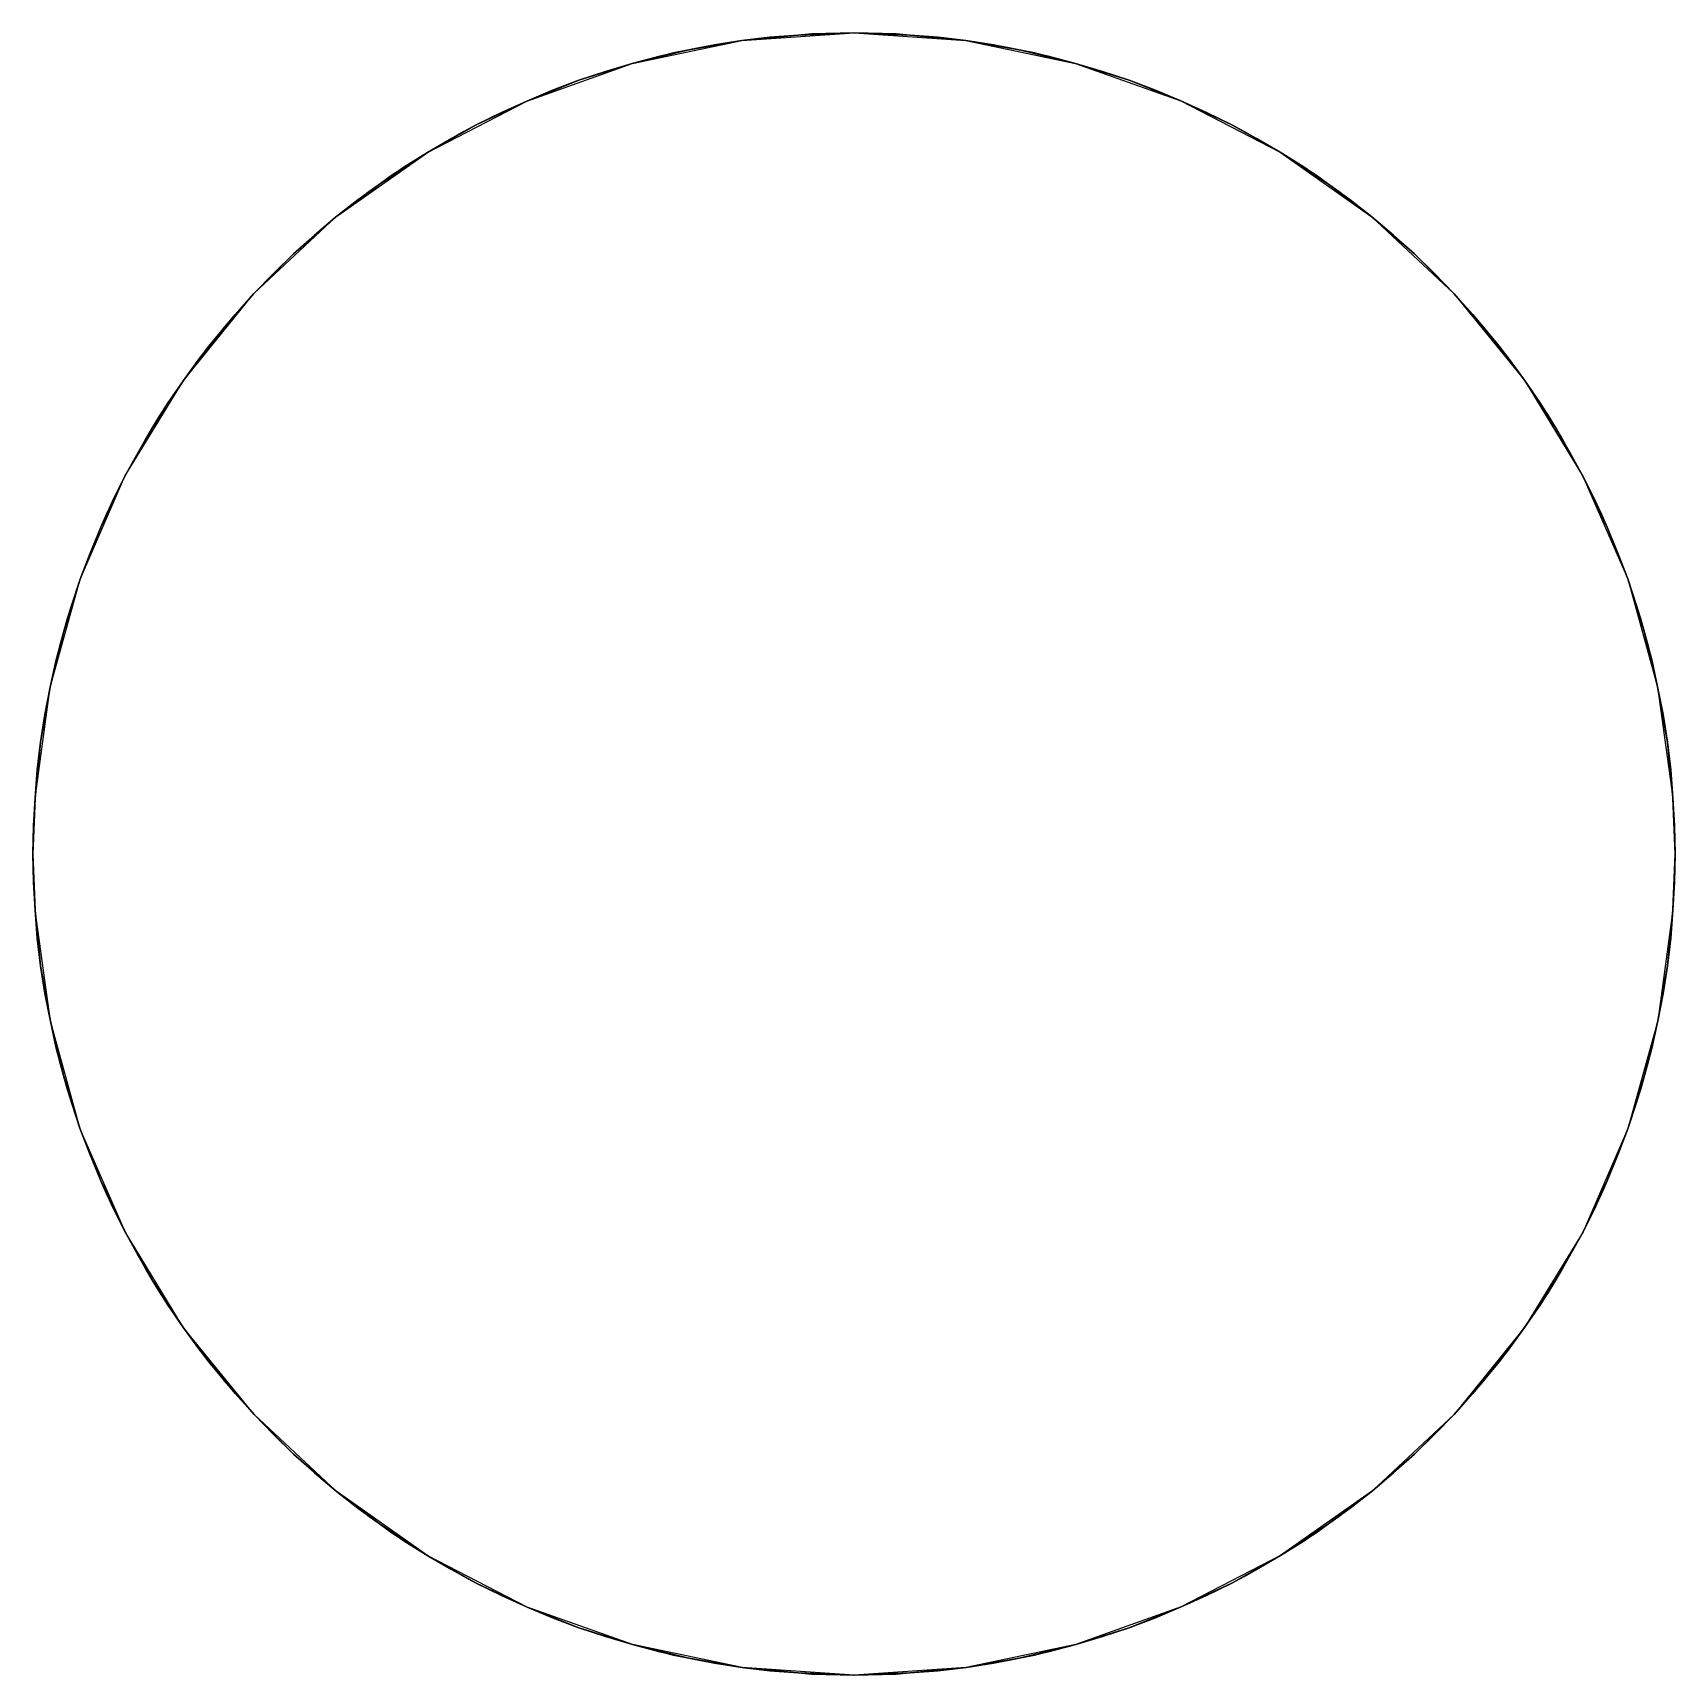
# Model space of a CAD drawing. Extents: x -22.5 to 22.5, y -22.5 to 22.5.
import ezdxf

# ---------------------------------------------------------------- set-up
doc = ezdxf.new("R2010")
doc.units = 0
doc.header["$MEASUREMENT"] = 0
doc.layers.add('Cylindrical crown wall', color=7, linetype='CONTINUOUS')

msp = doc.modelspace()

# ---------------------------------------------------------------- linework, layer by layer
at = {"layer": 'Cylindrical crown wall'}
for points in [[(-3.07, 22.27, 58.95), (0, 22.48, 58.95), (-1.53, 22.42, 57.86)], [(0, 22.48, 58.95), (-1.15, 22.45, 57.58), (-1.53, 22.42, 57.86)], [(-0.76, 22.46, 56.22), (0, 22.48, 55.67), (-0.76, 22.46, 55.13), (-1.53, 22.42, 55.67)], [(-1.53, 22.42, 57.13), (-1.15, 22.45, 57.58), (0, 22.48, 56.77), (-0.76, 22.46, 56.22)], [(0, 22.48, 54.58), (-1.53, 22.42, 54.58), (-0.76, 22.46, 55.13)], [(-1.15, 22.45, 57.58), (0, 22.48, 56.77), (0, 22.48, 58.95)], [(-0.76, 22.46, 56.22), (0, 22.48, 55.67), (0, 22.48, 56.77)], [(-0.76, 22.46, 55.13), (0, 22.48, 54.58), (0, 22.48, 55.67)], [(0, 22.48, 58.95), (3.06, 22.27, 58.95), (1.53, 22.42, 57.86)], [(0, 22.48, 58.95), (1.53, 22.42, 57.86), (1.15, 22.45, 57.58)], [(0.76, 22.46, 56.22), (1.53, 22.42, 55.67), (0.76, 22.46, 55.13), (0, 22.48, 55.67)], [(0, 22.48, 56.77), (1.15, 22.45, 57.58), (1.53, 22.42, 57.13), (0.76, 22.46, 56.22)], [(1.53, 22.42, 54.58), (0, 22.48, 54.58), (0.76, 22.46, 55.13)], [(1.15, 22.45, 57.58), (0, 22.48, 56.77), (0, 22.48, 58.95)], [(0.76, 22.46, 56.22), (0, 22.48, 55.67), (0, 22.48, 56.77)], [(0.76, 22.46, 55.13), (0, 22.48, 54.58), (0, 22.48, 55.67)], [(-6.07, 21.64, 58.95), (-3.07, 22.27, 58.95), (-4.57, 22.01, 57.86)], [(-4.57, 22.01, 55.67), (-3.82, 22.15, 55.13), (-4.57, 22.01, 54.58), (-5.32, 21.84, 55.13)], [(-5.32, 21.84, 56.22), (-4.57, 22.01, 57.13), (-3.82, 22.15, 56.22), (-4.57, 22.01, 55.67)], [(-4.94, 21.93, 57.58), (-4.57, 22.01, 57.86), (-4.2, 22.08, 57.58), (-4.57, 22.01, 57.13)], [(-3.07, 22.27, 58.95), (-4.2, 22.08, 57.58), (-4.57, 22.01, 57.86)], [(-3.82, 22.15, 56.22), (-3.07, 22.27, 55.67), (-3.82, 22.15, 55.13), (-4.57, 22.01, 55.67)], [(-4.57, 22.01, 57.13), (-4.2, 22.08, 57.58), (-3.07, 22.27, 56.77), (-3.82, 22.15, 56.22)], [(-3.07, 22.27, 54.58), (-4.57, 22.01, 54.58), (-3.82, 22.15, 55.13)], [(-3.07, 22.27, 58.95), (-1.91, 22.39, 57.58), (-3.07, 22.27, 56.77), (-4.2, 22.08, 57.58)], [(-3.07, 22.27, 56.77), (-2.3, 22.36, 56.22), (-3.07, 22.27, 55.67), (-3.82, 22.15, 56.22)], [(-3.07, 22.27, 55.67), (-2.3, 22.36, 55.13), (-3.07, 22.27, 54.58), (-3.82, 22.15, 55.13)], [(-3.07, 22.27, 58.95), (-1.53, 22.42, 57.86), (-1.91, 22.39, 57.58)], [(-1.91, 22.39, 57.58), (-1.53, 22.42, 57.13), (-2.3, 22.36, 56.22), (-3.07, 22.27, 56.77)], [(-2.3, 22.36, 56.22), (-1.53, 22.42, 55.67), (-2.3, 22.36, 55.13), (-3.07, 22.27, 55.67)], [(-1.53, 22.42, 54.58), (-3.07, 22.27, 54.58), (-2.3, 22.36, 55.13)], [(-1.53, 22.42, 55.67), (-0.76, 22.46, 55.13), (-1.53, 22.42, 54.58), (-2.3, 22.36, 55.13)], [(-2.3, 22.36, 56.22), (-1.53, 22.42, 57.13), (-0.76, 22.46, 56.22), (-1.53, 22.42, 55.67)], [(-1.91, 22.39, 57.58), (-1.53, 22.42, 57.86), (-1.15, 22.45, 57.58), (-1.53, 22.42, 57.13)], [(1.53, 22.42, 55.67), (2.3, 22.36, 55.13), (1.53, 22.42, 54.58), (0.76, 22.46, 55.13)], [(0.76, 22.46, 56.22), (1.53, 22.42, 57.13), (2.3, 22.36, 56.22), (1.53, 22.42, 55.67)], [(1.15, 22.45, 57.58), (1.53, 22.42, 57.86), (1.91, 22.39, 57.58), (1.53, 22.42, 57.13)], [(3.06, 22.27, 58.95), (1.91, 22.39, 57.58), (1.53, 22.42, 57.86)], [(2.3, 22.36, 56.22), (3.06, 22.27, 55.67), (2.3, 22.36, 55.13), (1.53, 22.42, 55.67)], [(1.53, 22.42, 57.13), (1.91, 22.39, 57.58), (3.06, 22.27, 56.77), (2.3, 22.36, 56.22)], [(3.06, 22.27, 54.58), (1.53, 22.42, 54.58), (2.3, 22.36, 55.13)], [(3.06, 22.27, 58.95), (4.2, 22.08, 57.58), (3.06, 22.27, 56.77), (1.91, 22.39, 57.58)], [(3.06, 22.27, 55.67), (3.82, 22.15, 55.13), (3.06, 22.27, 54.58), (2.3, 22.36, 55.13)], [(3.06, 22.27, 56.77), (3.82, 22.15, 56.22), (3.06, 22.27, 55.67), (2.3, 22.36, 56.22)], [(3.06, 22.27, 58.95), (4.57, 22.01, 57.86), (4.2, 22.08, 57.58)], [(3.06, 22.27, 58.95), (6.06, 21.64, 58.95), (4.57, 22.01, 57.86)], [(3.82, 22.15, 56.22), (4.57, 22.01, 55.67), (3.82, 22.15, 55.13), (3.06, 22.27, 55.67)], [(3.06, 22.27, 56.77), (4.2, 22.08, 57.58), (4.57, 22.01, 57.13), (3.82, 22.15, 56.22)], [(4.57, 22.01, 54.58), (3.06, 22.27, 54.58), (3.82, 22.15, 55.13)], [(4.57, 22.01, 55.67), (5.32, 21.84, 55.13), (4.57, 22.01, 54.58), (3.82, 22.15, 55.13)], [(3.82, 22.15, 56.22), (4.57, 22.01, 57.13), (5.32, 21.84, 56.22), (4.57, 22.01, 55.67)], [(4.2, 22.08, 57.58), (4.57, 22.01, 57.86), (4.94, 21.93, 57.58), (4.57, 22.01, 57.13)], [(-8.96, 20.61, 58.95), (-6.07, 21.64, 58.95), (-7.53, 21.18, 57.86)], [(-6.07, 21.64, 58.95), (-7.17, 21.3, 57.58), (-7.53, 21.18, 57.86)], [(-6.8, 21.42, 56.22), (-6.07, 21.64, 55.67), (-6.8, 21.42, 55.13), (-7.53, 21.18, 55.67)], [(-7.53, 21.18, 57.13), (-7.17, 21.3, 57.58), (-6.07, 21.64, 56.77), (-6.8, 21.42, 56.22)], [(-6.07, 21.64, 54.58), (-7.53, 21.18, 54.58), (-6.8, 21.42, 55.13)], [(-6.07, 21.64, 58.95), (-4.94, 21.93, 57.58), (-6.07, 21.64, 56.77), (-7.17, 21.3, 57.58)], [(-6.07, 21.64, 55.67), (-5.32, 21.84, 55.13), (-6.07, 21.64, 54.58), (-6.8, 21.42, 55.13)], [(-6.07, 21.64, 56.77), (-5.32, 21.84, 56.22), (-6.07, 21.64, 55.67), (-6.8, 21.42, 56.22)], [(-6.07, 21.64, 58.95), (-4.57, 22.01, 57.86), (-4.94, 21.93, 57.58)], [(-5.32, 21.84, 56.22), (-4.57, 22.01, 55.67), (-5.32, 21.84, 55.13), (-6.07, 21.64, 55.67)], [(-4.94, 21.93, 57.58), (-4.57, 22.01, 57.13), (-5.32, 21.84, 56.22), (-6.07, 21.64, 56.77)], [(-4.57, 22.01, 54.58), (-6.07, 21.64, 54.58), (-5.32, 21.84, 55.13)], [(6.06, 21.64, 58.95), (4.94, 21.93, 57.58), (4.57, 22.01, 57.86)], [(5.32, 21.84, 56.22), (6.06, 21.64, 55.67), (5.32, 21.84, 55.13), (4.57, 22.01, 55.67)], [(4.57, 22.01, 57.13), (4.94, 21.93, 57.58), (6.06, 21.64, 56.77), (5.32, 21.84, 56.22)], [(6.06, 21.64, 54.58), (4.57, 22.01, 54.58), (5.32, 21.84, 55.13)], [(6.06, 21.64, 58.95), (7.17, 21.3, 57.58), (6.06, 21.64, 56.77), (4.94, 21.93, 57.58)], [(6.06, 21.64, 55.67), (6.8, 21.42, 55.13), (6.06, 21.64, 54.58), (5.32, 21.84, 55.13)], [(6.06, 21.64, 56.77), (6.8, 21.42, 56.22), (6.06, 21.64, 55.67), (5.32, 21.84, 56.22)], [(6.06, 21.64, 58.95), (7.53, 21.18, 57.86), (7.17, 21.3, 57.58)], [(6.06, 21.64, 58.95), (8.95, 20.62, 58.95), (7.53, 21.18, 57.86)], [(6.8, 21.42, 56.22), (7.53, 21.18, 55.67), (6.8, 21.42, 55.13), (6.06, 21.64, 55.67)], [(7.17, 21.3, 57.58), (7.53, 21.18, 57.13), (6.8, 21.42, 56.22), (6.06, 21.64, 56.77)], [(7.53, 21.18, 54.58), (6.06, 21.64, 54.58), (6.8, 21.42, 55.13)], [(-8.96, 20.61, 58.95), (-7.53, 21.18, 57.86), (-7.88, 21.05, 57.58)], [(-8.25, 20.91, 56.22), (-7.53, 21.18, 55.67), (-8.25, 20.91, 55.13), (-8.96, 20.61, 55.67)], [(-8.96, 20.61, 56.77), (-7.88, 21.05, 57.58), (-7.53, 21.18, 57.13), (-8.25, 20.91, 56.22)], [(-7.53, 21.18, 54.58), (-8.96, 20.61, 54.58), (-8.25, 20.91, 55.13)], [(-7.53, 21.18, 55.67), (-6.8, 21.42, 55.13), (-7.53, 21.18, 54.58), (-8.25, 20.91, 55.13)], [(-8.25, 20.91, 56.22), (-7.53, 21.18, 57.13), (-6.8, 21.42, 56.22), (-7.53, 21.18, 55.67)], [(-7.88, 21.05, 57.58), (-7.53, 21.18, 57.86), (-7.17, 21.3, 57.58), (-7.53, 21.18, 57.13)], [(7.53, 21.18, 55.67), (8.25, 20.91, 55.13), (7.53, 21.18, 54.58), (6.8, 21.42, 55.13)], [(6.8, 21.42, 56.22), (7.53, 21.18, 57.13), (8.25, 20.91, 56.22), (7.53, 21.18, 55.67)], [(7.17, 21.3, 57.58), (7.53, 21.18, 57.86), (7.88, 21.05, 57.58), (7.53, 21.18, 57.13)], [(8.95, 20.62, 58.95), (7.88, 21.05, 57.58), (7.53, 21.18, 57.86)], [(8.25, 20.91, 56.22), (8.95, 20.62, 55.67), (8.25, 20.91, 55.13), (7.53, 21.18, 55.67)], [(7.53, 21.18, 57.13), (7.88, 21.05, 57.58), (8.95, 20.62, 56.77), (8.25, 20.91, 56.22)], [(8.95, 20.62, 54.58), (7.53, 21.18, 54.58), (8.25, 20.91, 55.13)], [(-8.96, 20.61, 58.95), (-7.88, 21.05, 57.58), (-8.96, 20.61, 56.77), (-10, 20.13, 57.58)], [(-8.96, 20.61, 55.67), (-8.25, 20.91, 55.13), (-8.96, 20.61, 54.58), (-9.65, 20.3, 55.13)], [(-8.96, 20.61, 56.77), (-8.25, 20.91, 56.22), (-8.96, 20.61, 55.67), (-9.65, 20.3, 56.22)], [(8.95, 20.62, 58.95), (10, 20.13, 57.58), (8.95, 20.62, 56.77), (7.88, 21.05, 57.58)], [(8.95, 20.62, 55.67), (9.65, 20.3, 55.13), (8.95, 20.62, 54.58), (8.25, 20.91, 55.13)], [(8.95, 20.62, 56.77), (9.65, 20.3, 56.22), (8.95, 20.62, 55.67), (8.25, 20.91, 56.22)], [(-11.68, 19.2, 58.95), (-8.96, 20.61, 58.95), (-10.34, 19.96, 57.86)], [(-10.34, 19.96, 55.67), (-9.65, 20.3, 55.13), (-10.34, 19.96, 54.58), (-11.02, 19.59, 55.13)], [(-11.02, 19.59, 56.22), (-10.34, 19.96, 57.13), (-9.65, 20.3, 56.22), (-10.34, 19.96, 55.67)], [(-8.96, 20.61, 58.95), (-10, 20.13, 57.58), (-10.34, 19.96, 57.86)], [(-9.65, 20.3, 56.22), (-8.96, 20.61, 55.67), (-9.65, 20.3, 55.13), (-10.34, 19.96, 55.67)], [(-10.34, 19.96, 57.13), (-10, 20.13, 57.58), (-8.96, 20.61, 56.77), (-9.65, 20.3, 56.22)], [(-8.96, 20.61, 54.58), (-10.34, 19.96, 54.58), (-9.65, 20.3, 55.13)], [(8.95, 20.62, 58.95), (10.34, 19.96, 57.86), (10, 20.13, 57.58)], [(8.95, 20.62, 58.95), (11.67, 19.21, 58.95), (10.34, 19.96, 57.86)], [(9.65, 20.3, 56.22), (10.34, 19.96, 55.67), (9.65, 20.3, 55.13), (8.95, 20.62, 55.67)], [(8.95, 20.62, 56.77), (10, 20.13, 57.58), (10.34, 19.96, 57.13), (9.65, 20.3, 56.22)], [(10.34, 19.96, 54.58), (8.95, 20.62, 54.58), (9.65, 20.3, 55.13)], [(10.34, 19.96, 55.67), (11.02, 19.59, 55.13), (10.34, 19.96, 54.58), (9.65, 20.3, 55.13)], [(9.65, 20.3, 56.22), (10.34, 19.96, 57.13), (11.02, 19.59, 56.22), (10.34, 19.96, 55.67)], [(-11.68, 19.2, 58.95), (-10.34, 19.96, 57.86), (-10.68, 19.78, 57.58)], [(-11.02, 19.59, 56.22), (-10.34, 19.96, 55.67), (-11.02, 19.59, 55.13), (-11.68, 19.2, 55.67)], [(-10.68, 19.78, 57.58), (-10.34, 19.96, 57.13), (-11.02, 19.59, 56.22), (-11.68, 19.2, 56.77)], [(-10.34, 19.96, 54.58), (-11.68, 19.2, 54.58), (-11.02, 19.59, 55.13)], [(-10.68, 19.78, 57.58), (-10.34, 19.96, 57.86), (-10, 20.13, 57.58), (-10.34, 19.96, 57.13)], [(10, 20.13, 57.58), (10.34, 19.96, 57.86), (10.68, 19.78, 57.58), (10.34, 19.96, 57.13)], [(11.67, 19.21, 58.95), (10.68, 19.78, 57.58), (10.34, 19.96, 57.86)], [(11.02, 19.59, 56.22), (11.67, 19.21, 55.67), (11.02, 19.59, 55.13), (10.34, 19.96, 55.67)], [(10.34, 19.96, 57.13), (10.68, 19.78, 57.58), (11.67, 19.21, 56.77), (11.02, 19.59, 56.22)], [(11.67, 19.21, 54.58), (10.34, 19.96, 54.58), (11.02, 19.59, 55.13)], [(-11.68, 19.2, 58.95), (-10.68, 19.78, 57.58), (-11.68, 19.2, 56.77), (-12.65, 18.58, 57.58)], [(-11.68, 19.2, 55.67), (-11.02, 19.59, 55.13), (-11.68, 19.2, 54.58), (-12.32, 18.8, 55.13)], [(-11.68, 19.2, 56.77), (-11.02, 19.59, 56.22), (-11.68, 19.2, 55.67), (-12.32, 18.8, 56.22)], [(11.67, 19.21, 58.95), (12.65, 18.58, 57.58), (11.67, 19.21, 56.77), (10.68, 19.78, 57.58)], [(11.67, 19.21, 55.67), (12.32, 18.8, 55.13), (11.67, 19.21, 54.58), (11.02, 19.59, 55.13)], [(11.67, 19.21, 56.77), (12.32, 18.8, 56.22), (11.67, 19.21, 55.67), (11.02, 19.59, 56.22)], [(-14.19, 17.43, 58.95), (-11.68, 19.2, 58.95), (-12.96, 18.36, 57.86)], [(-11.68, 19.2, 58.95), (-12.65, 18.58, 57.58), (-12.96, 18.36, 57.86)], [(-12.32, 18.8, 56.22), (-11.68, 19.2, 55.67), (-12.32, 18.8, 55.13), (-12.96, 18.36, 55.67)], [(-12.96, 18.36, 57.13), (-12.65, 18.58, 57.58), (-11.68, 19.2, 56.77), (-12.32, 18.8, 56.22)], [(-11.68, 19.2, 54.58), (-12.96, 18.36, 54.58), (-12.32, 18.8, 55.13)], [(11.67, 19.21, 58.95), (12.96, 18.36, 57.86), (12.65, 18.58, 57.58)], [(11.67, 19.21, 58.95), (14.18, 17.44, 58.95), (12.96, 18.36, 57.86)], [(12.32, 18.8, 56.22), (12.96, 18.36, 55.67), (12.32, 18.8, 55.13), (11.67, 19.21, 55.67)], [(12.65, 18.58, 57.58), (12.96, 18.36, 57.13), (12.32, 18.8, 56.22), (11.67, 19.21, 56.77)], [(12.96, 18.36, 54.58), (11.67, 19.21, 54.58), (12.32, 18.8, 55.13)], [(-12.96, 18.36, 55.67), (-12.32, 18.8, 55.13), (-12.96, 18.36, 54.58), (-13.58, 17.91, 55.13)], [(-13.58, 17.91, 56.22), (-12.96, 18.36, 57.13), (-12.32, 18.8, 56.22), (-12.96, 18.36, 55.67)], [(-13.27, 18.14, 57.58), (-12.96, 18.36, 57.86), (-12.65, 18.58, 57.58), (-12.96, 18.36, 57.13)], [(12.96, 18.36, 55.67), (13.58, 17.91, 55.13), (12.96, 18.36, 54.58), (12.32, 18.8, 55.13)], [(12.32, 18.8, 56.22), (12.96, 18.36, 57.13), (13.58, 17.91, 56.22), (12.96, 18.36, 55.67)], [(12.65, 18.58, 57.58), (12.96, 18.36, 57.86), (13.27, 18.14, 57.58), (12.96, 18.36, 57.13)], [(-14.19, 17.43, 58.95), (-13.27, 18.14, 57.58), (-14.19, 17.43, 56.77), (-15.06, 16.68, 57.58)], [(-14.19, 17.43, 58.95), (-12.96, 18.36, 57.86), (-13.27, 18.14, 57.58)], [(-13.58, 17.91, 56.22), (-12.96, 18.36, 55.67), (-13.58, 17.91, 55.13), (-14.19, 17.43, 55.67)], [(-14.19, 17.43, 56.77), (-13.27, 18.14, 57.58), (-12.96, 18.36, 57.13), (-13.58, 17.91, 56.22)], [(-12.96, 18.36, 54.58), (-14.19, 17.43, 54.58), (-13.58, 17.91, 55.13)], [(14.18, 17.44, 58.95), (13.27, 18.14, 57.58), (12.96, 18.36, 57.86)], [(13.58, 17.91, 56.22), (14.18, 17.44, 55.67), (13.58, 17.91, 55.13), (12.96, 18.36, 55.67)], [(12.96, 18.36, 57.13), (13.27, 18.14, 57.58), (14.18, 17.44, 56.77), (13.58, 17.91, 56.22)], [(14.18, 17.44, 54.58), (12.96, 18.36, 54.58), (13.58, 17.91, 55.13)], [(14.18, 17.44, 58.95), (15.06, 16.68, 57.58), (14.18, 17.44, 56.77), (13.27, 18.14, 57.58)], [(-14.19, 17.43, 55.67), (-13.58, 17.91, 55.13), (-14.19, 17.43, 54.58), (-14.77, 16.94, 55.13)], [(-14.19, 17.43, 56.77), (-13.58, 17.91, 56.22), (-14.19, 17.43, 55.67), (-14.77, 16.94, 56.22)], [(14.18, 17.44, 55.67), (14.77, 16.94, 55.13), (14.18, 17.44, 54.58), (13.58, 17.91, 55.13)], [(14.18, 17.44, 56.77), (14.77, 16.94, 56.22), (14.18, 17.44, 55.67), (13.58, 17.91, 56.22)], [(-16.43, 15.34, 58.95), (-14.19, 17.43, 58.95), (-15.34, 16.43, 57.86)], [(-14.19, 17.43, 58.95), (-15.06, 16.68, 57.58), (-15.34, 16.43, 57.86)], [(-14.77, 16.94, 56.22), (-14.19, 17.43, 55.67), (-14.77, 16.94, 55.13), (-15.34, 16.43, 55.67)], [(-15.34, 16.43, 57.13), (-15.06, 16.68, 57.58), (-14.19, 17.43, 56.77), (-14.77, 16.94, 56.22)], [(-14.19, 17.43, 54.58), (-15.34, 16.43, 54.58), (-14.77, 16.94, 55.13)], [(14.18, 17.44, 58.95), (15.34, 16.43, 57.86), (15.06, 16.68, 57.58)], [(14.18, 17.44, 58.95), (16.42, 15.34, 58.95), (15.34, 16.43, 57.86)], [(14.77, 16.94, 56.22), (15.34, 16.43, 55.67), (14.77, 16.94, 55.13), (14.18, 17.44, 55.67)], [(15.06, 16.68, 57.58), (15.34, 16.43, 57.13), (14.77, 16.94, 56.22), (14.18, 17.44, 56.77)], [(15.34, 16.43, 54.58), (14.18, 17.44, 54.58), (14.77, 16.94, 55.13)], [(-15.34, 16.43, 55.67), (-14.77, 16.94, 55.13), (-15.34, 16.43, 54.58), (-15.89, 15.89, 55.13)], [(-15.89, 15.89, 56.22), (-15.34, 16.43, 57.13), (-14.77, 16.94, 56.22), (-15.34, 16.43, 55.67)], [(-15.62, 16.16, 57.58), (-15.34, 16.43, 57.86), (-15.06, 16.68, 57.58), (-15.34, 16.43, 57.13)], [(15.34, 16.43, 55.67), (15.89, 15.89, 55.13), (15.34, 16.43, 54.58), (14.77, 16.94, 55.13)], [(14.77, 16.94, 56.22), (15.34, 16.43, 57.13), (15.89, 15.89, 56.22), (15.34, 16.43, 55.67)], [(15.06, 16.68, 57.58), (15.34, 16.43, 57.86), (15.62, 16.16, 57.58), (15.34, 16.43, 57.13)], [(-16.43, 15.34, 58.95), (-15.34, 16.43, 57.86), (-15.62, 16.16, 57.58)], [(-15.89, 15.89, 56.22), (-15.34, 16.43, 55.67), (-15.89, 15.89, 55.13), (-16.43, 15.34, 55.67)], [(-16.43, 15.34, 56.77), (-15.62, 16.16, 57.58), (-15.34, 16.43, 57.13), (-15.89, 15.89, 56.22)], [(-15.34, 16.43, 54.58), (-16.43, 15.34, 54.58), (-15.89, 15.89, 55.13)], [(16.42, 15.34, 58.95), (15.62, 16.16, 57.58), (15.34, 16.43, 57.86)], [(15.89, 15.89, 56.22), (16.42, 15.34, 55.67), (15.89, 15.89, 55.13), (15.34, 16.43, 55.67)], [(15.34, 16.43, 57.13), (15.62, 16.16, 57.58), (16.42, 15.34, 56.77), (15.89, 15.89, 56.22)], [(16.42, 15.34, 54.58), (15.34, 16.43, 54.58), (15.89, 15.89, 55.13)], [(-16.43, 15.34, 58.95), (-15.62, 16.16, 57.58), (-16.43, 15.34, 56.77), (-17.19, 14.48, 57.58)], [(-16.43, 15.34, 55.67), (-15.89, 15.89, 55.13), (-16.43, 15.34, 54.58), (-16.94, 14.77, 55.13)], [(-16.43, 15.34, 56.77), (-15.89, 15.89, 56.22), (-16.43, 15.34, 55.67), (-16.94, 14.77, 56.22)], [(16.42, 15.34, 58.95), (17.19, 14.48, 57.58), (16.42, 15.34, 56.77), (15.62, 16.16, 57.58)], [(16.42, 15.34, 55.67), (16.94, 14.77, 55.13), (16.42, 15.34, 54.58), (15.89, 15.89, 55.13)], [(16.42, 15.34, 56.77), (16.94, 14.77, 56.22), (16.42, 15.34, 55.67), (15.89, 15.89, 56.22)], [(-18.36, 12.96, 58.95), (-16.43, 15.34, 58.95), (-17.43, 14.18, 57.86)], [(-16.43, 15.34, 58.95), (-17.19, 14.48, 57.58), (-17.43, 14.18, 57.86)], [(-16.94, 14.77, 56.22), (-16.43, 15.34, 55.67), (-16.94, 14.77, 55.13), (-17.43, 14.18, 55.67)], [(-17.43, 14.18, 57.13), (-17.19, 14.48, 57.58), (-16.43, 15.34, 56.77), (-16.94, 14.77, 56.22)], [(-16.43, 15.34, 54.58), (-17.43, 14.18, 54.58), (-16.94, 14.77, 55.13)], [(16.42, 15.34, 58.95), (17.43, 14.18, 57.86), (17.19, 14.48, 57.58)], [(16.42, 15.34, 58.95), (18.36, 12.97, 58.95), (17.43, 14.18, 57.86)], [(16.94, 14.77, 56.22), (17.43, 14.18, 55.67), (16.94, 14.77, 55.13), (16.42, 15.34, 55.67)], [(16.42, 15.34, 56.77), (17.19, 14.48, 57.58), (17.43, 14.18, 57.13), (16.94, 14.77, 56.22)], [(17.43, 14.18, 54.58), (16.42, 15.34, 54.58), (16.94, 14.77, 55.13)], [(-17.43, 14.18, 55.67), (-16.94, 14.77, 55.13), (-17.43, 14.18, 54.58), (-17.91, 13.58, 55.13)], [(-17.91, 13.58, 56.22), (-17.43, 14.18, 57.13), (-16.94, 14.77, 56.22), (-17.43, 14.18, 55.67)], [(-17.67, 13.89, 57.58), (-17.43, 14.18, 57.86), (-17.19, 14.48, 57.58), (-17.43, 14.18, 57.13)], [(17.43, 14.18, 55.67), (17.91, 13.58, 55.13), (17.43, 14.18, 54.58), (16.94, 14.77, 55.13)], [(16.94, 14.77, 56.22), (17.43, 14.18, 57.13), (17.91, 13.58, 56.22), (17.43, 14.18, 55.67)], [(17.19, 14.48, 57.58), (17.43, 14.18, 57.86), (17.67, 13.89, 57.58), (17.43, 14.18, 57.13)], [(-18.36, 12.96, 58.95), (-17.43, 14.18, 57.86), (-17.67, 13.89, 57.58)], [(-17.91, 13.58, 56.22), (-17.43, 14.18, 55.67), (-17.91, 13.58, 55.13), (-18.36, 12.96, 55.67)], [(-17.67, 13.89, 57.58), (-17.43, 14.18, 57.13), (-17.91, 13.58, 56.22), (-18.36, 12.96, 56.77)], [(-17.43, 14.18, 54.58), (-18.36, 12.96, 54.58), (-17.91, 13.58, 55.13)], [(18.36, 12.97, 58.95), (17.67, 13.89, 57.58), (17.43, 14.18, 57.86)], [(17.91, 13.58, 56.22), (18.36, 12.97, 55.67), (17.91, 13.58, 55.13), (17.43, 14.18, 55.67)], [(17.43, 14.18, 57.13), (17.67, 13.89, 57.58), (18.36, 12.97, 56.77), (17.91, 13.58, 56.22)], [(18.36, 12.97, 54.58), (17.43, 14.18, 54.58), (17.91, 13.58, 55.13)], [(-18.36, 12.96, 58.95), (-17.67, 13.89, 57.58), (-18.36, 12.96, 56.77), (-19, 12, 57.58)], [(-18.36, 12.96, 55.67), (-17.91, 13.58, 55.13), (-18.36, 12.96, 54.58), (-18.79, 12.33, 55.13)], [(-18.36, 12.96, 56.77), (-17.91, 13.58, 56.22), (-18.36, 12.96, 55.67), (-18.79, 12.33, 56.22)], [(18.36, 12.97, 58.95), (19, 12, 57.58), (18.36, 12.97, 56.77), (17.67, 13.89, 57.58)], [(18.36, 12.97, 55.67), (18.79, 12.33, 55.13), (18.36, 12.97, 54.58), (17.91, 13.58, 55.13)], [(18.36, 12.97, 56.77), (18.79, 12.33, 56.22), (18.36, 12.97, 55.67), (17.91, 13.58, 56.22)], [(-19.96, 10.34, 58.95), (-18.36, 12.96, 58.95), (-19.2, 11.68, 57.86)], [(-18.36, 12.96, 58.95), (-19, 12, 57.58), (-19.2, 11.68, 57.86)], [(-18.79, 12.33, 56.22), (-18.36, 12.96, 55.67), (-18.79, 12.33, 55.13), (-19.2, 11.68, 55.67)], [(-19.2, 11.68, 57.13), (-19, 12, 57.58), (-18.36, 12.96, 56.77), (-18.79, 12.33, 56.22)], [(-18.36, 12.96, 54.58), (-19.2, 11.68, 54.58), (-18.79, 12.33, 55.13)], [(18.36, 12.97, 58.95), (19.95, 10.34, 58.95), (19.2, 11.68, 57.86)], [(18.36, 12.97, 58.95), (19.2, 11.68, 57.86), (19, 12, 57.58)], [(18.79, 12.33, 56.22), (19.2, 11.68, 55.67), (18.79, 12.33, 55.13), (18.36, 12.97, 55.67)], [(18.36, 12.97, 56.77), (19, 12, 57.58), (19.2, 11.68, 57.13), (18.79, 12.33, 56.22)], [(19.2, 11.68, 54.58), (18.36, 12.97, 54.58), (18.79, 12.33, 55.13)], [(-19.2, 11.68, 55.67), (-18.79, 12.33, 55.13), (-19.2, 11.68, 54.58), (-19.59, 11.01, 55.13)], [(-19.59, 11.01, 56.22), (-19.2, 11.68, 57.13), (-18.79, 12.33, 56.22), (-19.2, 11.68, 55.67)], [(19.2, 11.68, 55.67), (19.59, 11.01, 55.13), (19.2, 11.68, 54.58), (18.79, 12.33, 55.13)], [(18.79, 12.33, 56.22), (19.2, 11.68, 57.13), (19.59, 11.01, 56.22), (19.2, 11.68, 55.67)], [(-19.4, 11.35, 57.58), (-19.2, 11.68, 57.86), (-19, 12, 57.58), (-19.2, 11.68, 57.13)], [(19, 12, 57.58), (19.2, 11.68, 57.86), (19.4, 11.35, 57.58), (19.2, 11.68, 57.13)], [(-19.96, 10.34, 58.95), (-19.4, 11.35, 57.58), (-19.96, 10.34, 56.77), (-20.46, 9.3, 57.58)], [(-19.96, 10.34, 58.95), (-19.2, 11.68, 57.86), (-19.4, 11.35, 57.58)], [(-19.59, 11.01, 56.22), (-19.2, 11.68, 55.67), (-19.59, 11.01, 55.13), (-19.96, 10.34, 55.67)], [(-19.4, 11.35, 57.58), (-19.2, 11.68, 57.13), (-19.59, 11.01, 56.22), (-19.96, 10.34, 56.77)], [(-19.2, 11.68, 54.58), (-19.96, 10.34, 54.58), (-19.59, 11.01, 55.13)], [(19.95, 10.34, 58.95), (19.4, 11.35, 57.58), (19.2, 11.68, 57.86)], [(19.59, 11.01, 56.22), (19.95, 10.34, 55.67), (19.59, 11.01, 55.13), (19.2, 11.68, 55.67)], [(19.2, 11.68, 57.13), (19.4, 11.35, 57.58), (19.95, 10.34, 56.77), (19.59, 11.01, 56.22)], [(19.95, 10.34, 54.58), (19.2, 11.68, 54.58), (19.59, 11.01, 55.13)], [(19.95, 10.34, 58.95), (20.46, 9.3, 57.58), (19.95, 10.34, 56.77), (19.4, 11.35, 57.58)], [(-19.96, 10.34, 55.67), (-19.59, 11.01, 55.13), (-19.96, 10.34, 54.58), (-20.3, 9.66, 55.13)], [(-19.96, 10.34, 56.77), (-19.59, 11.01, 56.22), (-19.96, 10.34, 55.67), (-20.3, 9.66, 56.22)], [(19.95, 10.34, 55.67), (20.3, 9.66, 55.13), (19.95, 10.34, 54.58), (19.59, 11.01, 55.13)], [(19.95, 10.34, 56.77), (20.3, 9.66, 56.22), (19.95, 10.34, 55.67), (19.59, 11.01, 56.22)], [(-21.18, 7.52, 58.95), (-19.96, 10.34, 58.95), (-20.62, 8.95, 57.86)], [(-19.96, 10.34, 58.95), (-20.46, 9.3, 57.58), (-20.62, 8.95, 57.86)], [(-20.3, 9.66, 56.22), (-19.96, 10.34, 55.67), (-20.3, 9.66, 55.13), (-20.62, 8.95, 55.67)], [(-20.62, 8.95, 57.13), (-20.46, 9.3, 57.58), (-19.96, 10.34, 56.77), (-20.3, 9.66, 56.22)], [(-19.96, 10.34, 54.58), (-20.62, 8.95, 54.58), (-20.3, 9.66, 55.13)], [(19.95, 10.34, 58.95), (21.18, 7.53, 58.95), (20.62, 8.95, 57.86)], [(19.95, 10.34, 58.95), (20.62, 8.95, 57.86), (20.46, 9.3, 57.58)], [(20.3, 9.66, 56.22), (20.62, 8.95, 55.67), (20.3, 9.66, 55.13), (19.95, 10.34, 55.67)], [(20.46, 9.3, 57.58), (20.62, 8.95, 57.13), (20.3, 9.66, 56.22), (19.95, 10.34, 56.77)], [(20.62, 8.95, 54.58), (19.95, 10.34, 54.58), (20.3, 9.66, 55.13)], [(-20.62, 8.95, 55.67), (-20.3, 9.66, 55.13), (-20.62, 8.95, 54.58), (-20.91, 8.24, 55.13)], [(-20.91, 8.24, 56.22), (-20.62, 8.95, 57.13), (-20.3, 9.66, 56.22), (-20.62, 8.95, 55.67)], [(20.62, 8.95, 55.67), (20.91, 8.24, 55.13), (20.62, 8.95, 54.58), (20.3, 9.66, 55.13)], [(20.3, 9.66, 56.22), (20.62, 8.95, 57.13), (20.91, 8.24, 56.22), (20.62, 8.95, 55.67)], [(-20.76, 8.6, 57.58), (-20.62, 8.95, 57.86), (-20.46, 9.3, 57.58), (-20.62, 8.95, 57.13)], [(20.46, 9.3, 57.58), (20.62, 8.95, 57.86), (20.76, 8.6, 57.58), (20.62, 8.95, 57.13)], [(-21.18, 7.52, 58.95), (-20.76, 8.6, 57.58), (-21.18, 7.52, 56.77), (-21.54, 6.43, 57.58)], [(-21.18, 7.52, 58.95), (-20.62, 8.95, 57.86), (-20.76, 8.6, 57.58)], [(-20.91, 8.24, 56.22), (-20.62, 8.95, 55.67), (-20.91, 8.24, 55.13), (-21.18, 7.52, 55.67)], [(-21.18, 7.52, 56.77), (-20.76, 8.6, 57.58), (-20.62, 8.95, 57.13), (-20.91, 8.24, 56.22)], [(-20.62, 8.95, 54.58), (-21.18, 7.52, 54.58), (-20.91, 8.24, 55.13)], [(21.18, 7.53, 58.95), (20.76, 8.6, 57.58), (20.62, 8.95, 57.86)], [(20.91, 8.24, 56.22), (21.18, 7.53, 55.67), (20.91, 8.24, 55.13), (20.62, 8.95, 55.67)], [(20.62, 8.95, 57.13), (20.76, 8.6, 57.58), (21.18, 7.53, 56.77), (20.91, 8.24, 56.22)], [(21.18, 7.53, 54.58), (20.62, 8.95, 54.58), (20.91, 8.24, 55.13)], [(21.18, 7.53, 58.95), (21.54, 6.43, 57.58), (21.18, 7.53, 56.77), (20.76, 8.6, 57.58)], [(-21.18, 7.52, 55.67), (-20.91, 8.24, 55.13), (-21.18, 7.52, 54.58), (-21.42, 6.8, 55.13)], [(-21.18, 7.52, 56.77), (-20.91, 8.24, 56.22), (-21.18, 7.52, 55.67), (-21.42, 6.8, 56.22)], [(21.18, 7.53, 55.67), (21.42, 6.8, 55.13), (21.18, 7.53, 54.58), (20.91, 8.24, 55.13)], [(21.18, 7.53, 56.77), (21.42, 6.8, 56.22), (21.18, 7.53, 55.67), (20.91, 8.24, 56.22)], [(-22.01, 4.57, 58.95), (-21.18, 7.52, 58.95), (-21.64, 6.06, 57.86)], [(-21.18, 7.52, 58.95), (-21.54, 6.43, 57.58), (-21.64, 6.06, 57.86)], [(-21.42, 6.8, 56.22), (-21.18, 7.52, 55.67), (-21.42, 6.8, 55.13), (-21.64, 6.06, 55.67)], [(-21.64, 6.06, 57.13), (-21.54, 6.43, 57.58), (-21.18, 7.52, 56.77), (-21.42, 6.8, 56.22)], [(-21.18, 7.52, 54.58), (-21.64, 6.06, 54.58), (-21.42, 6.8, 55.13)], [(21.18, 7.53, 58.95), (21.64, 6.06, 57.86), (21.54, 6.43, 57.58)], [(21.18, 7.53, 58.95), (22, 4.58, 58.95), (21.64, 6.06, 57.86)], [(21.42, 6.8, 56.22), (21.64, 6.06, 55.67), (21.42, 6.8, 55.13), (21.18, 7.53, 55.67)], [(21.18, 7.53, 56.77), (21.54, 6.43, 57.58), (21.64, 6.06, 57.13), (21.42, 6.8, 56.22)], [(21.64, 6.06, 54.58), (21.18, 7.53, 54.58), (21.42, 6.8, 55.13)], [(-21.64, 6.06, 55.67), (-21.42, 6.8, 55.13), (-21.64, 6.06, 54.58), (-21.84, 5.32, 55.13)], [(-21.84, 5.32, 56.22), (-21.64, 6.06, 57.13), (-21.42, 6.8, 56.22), (-21.64, 6.06, 55.67)], [(21.64, 6.06, 55.67), (21.84, 5.32, 55.13), (21.64, 6.06, 54.58), (21.42, 6.8, 55.13)], [(21.42, 6.8, 56.22), (21.64, 6.06, 57.13), (21.84, 5.32, 56.22), (21.64, 6.06, 55.67)], [(-21.74, 5.7, 57.58), (-21.64, 6.06, 57.86), (-21.54, 6.43, 57.58), (-21.64, 6.06, 57.13)], [(21.54, 6.43, 57.58), (21.64, 6.06, 57.86), (21.74, 5.7, 57.58), (21.64, 6.06, 57.13)], [(-22.01, 4.57, 58.95), (-21.64, 6.06, 57.86), (-21.74, 5.7, 57.58)], [(-21.84, 5.32, 56.22), (-21.64, 6.06, 55.67), (-21.84, 5.32, 55.13), (-22.01, 4.57, 55.67)], [(-21.74, 5.7, 57.58), (-21.64, 6.06, 57.13), (-21.84, 5.32, 56.22), (-22.01, 4.57, 56.77)], [(-21.64, 6.06, 54.58), (-22.01, 4.57, 54.58), (-21.84, 5.32, 55.13)], [(22, 4.58, 58.95), (21.74, 5.7, 57.58), (21.64, 6.06, 57.86)], [(21.84, 5.32, 56.22), (22, 4.58, 55.67), (21.84, 5.32, 55.13), (21.64, 6.06, 55.67)], [(21.64, 6.06, 57.13), (21.74, 5.7, 57.58), (22, 4.58, 56.77), (21.84, 5.32, 56.22)], [(22, 4.58, 54.58), (21.64, 6.06, 54.58), (21.84, 5.32, 55.13)], [(-22.01, 4.57, 58.95), (-21.74, 5.7, 57.58), (-22.01, 4.57, 56.77), (-22.21, 3.44, 57.58)], [(22, 4.58, 58.95), (22.21, 3.44, 57.58), (22, 4.58, 56.77), (21.74, 5.7, 57.58)], [(-22.01, 4.57, 55.67), (-21.84, 5.32, 55.13), (-22.01, 4.57, 54.58), (-22.15, 3.82, 55.13)], [(-22.01, 4.57, 56.77), (-21.84, 5.32, 56.22), (-22.01, 4.57, 55.67), (-22.15, 3.82, 56.22)], [(22, 4.58, 55.67), (22.15, 3.82, 55.13), (22, 4.58, 54.58), (21.84, 5.32, 55.13)], [(22, 4.58, 56.77), (22.15, 3.82, 56.22), (22, 4.58, 55.67), (21.84, 5.32, 56.22)], [(-22.42, 1.53, 58.95), (-22.01, 4.57, 58.95), (-22.27, 3.06, 57.86)], [(-22.01, 4.57, 58.95), (-22.21, 3.44, 57.58), (-22.27, 3.06, 57.86)], [(-22.15, 3.82, 56.22), (-22.01, 4.57, 55.67), (-22.15, 3.82, 55.13), (-22.27, 3.06, 55.67)], [(-22.27, 3.06, 57.13), (-22.21, 3.44, 57.58), (-22.01, 4.57, 56.77), (-22.15, 3.82, 56.22)], [(-22.01, 4.57, 54.58), (-22.27, 3.06, 54.58), (-22.15, 3.82, 55.13)], [(22, 4.58, 58.95), (22.42, 1.54, 58.95), (22.27, 3.06, 57.86)], [(22, 4.58, 58.95), (22.27, 3.06, 57.86), (22.21, 3.44, 57.58)], [(22.15, 3.82, 56.22), (22.27, 3.06, 55.67), (22.15, 3.82, 55.13), (22, 4.58, 55.67)], [(22.21, 3.44, 57.58), (22.27, 3.06, 57.13), (22.15, 3.82, 56.22), (22, 4.58, 56.77)], [(22.27, 3.06, 54.58), (22, 4.58, 54.58), (22.15, 3.82, 55.13)], [(-22.27, 3.06, 55.67), (-22.15, 3.82, 55.13), (-22.27, 3.06, 54.58), (-22.36, 2.3, 55.13)], [(-22.36, 2.3, 56.22), (-22.27, 3.06, 57.13), (-22.15, 3.82, 56.22), (-22.27, 3.06, 55.67)], [(22.27, 3.06, 55.67), (22.36, 2.3, 55.13), (22.27, 3.06, 54.58), (22.15, 3.82, 55.13)], [(22.15, 3.82, 56.22), (22.27, 3.06, 57.13), (22.36, 2.3, 56.22), (22.27, 3.06, 55.67)], [(-22.32, 2.68, 57.58), (-22.27, 3.06, 57.86), (-22.21, 3.44, 57.58), (-22.27, 3.06, 57.13)], [(22.21, 3.44, 57.58), (22.27, 3.06, 57.86), (22.32, 2.68, 57.58), (22.27, 3.06, 57.13)], [(-22.42, 1.53, 58.95), (-22.27, 3.06, 57.86), (-22.32, 2.68, 57.58)], [(-22.36, 2.3, 56.22), (-22.27, 3.06, 55.67), (-22.36, 2.3, 55.13), (-22.42, 1.53, 55.67)], [(-22.42, 1.53, 56.77), (-22.32, 2.68, 57.58), (-22.27, 3.06, 57.13), (-22.36, 2.3, 56.22)], [(-22.27, 3.06, 54.58), (-22.42, 1.53, 54.58), (-22.36, 2.3, 55.13)], [(22.42, 1.54, 58.95), (22.32, 2.68, 57.58), (22.27, 3.06, 57.86)], [(22.36, 2.3, 56.22), (22.42, 1.54, 55.67), (22.36, 2.3, 55.13), (22.27, 3.06, 55.67)], [(22.27, 3.06, 57.13), (22.32, 2.68, 57.58), (22.42, 1.54, 56.77), (22.36, 2.3, 56.22)], [(22.42, 1.54, 54.58), (22.27, 3.06, 54.58), (22.36, 2.3, 55.13)], [(-22.42, 1.53, 58.95), (-22.32, 2.68, 57.58), (-22.42, 1.53, 56.77), (-22.47, 0.38, 57.58)], [(-22.42, 1.53, 55.67), (-22.36, 2.3, 55.13), (-22.42, 1.53, 54.58), (-22.46, 0.77, 55.13)], [(-22.42, 1.53, 56.77), (-22.36, 2.3, 56.22), (-22.42, 1.53, 55.67), (-22.46, 0.77, 56.22)], [(22.42, 1.54, 58.95), (22.47, 0.38, 57.58), (22.42, 1.54, 56.77), (22.32, 2.68, 57.58)], [(22.42, 1.54, 56.77), (22.46, 0.77, 56.22), (22.42, 1.54, 55.67), (22.36, 2.3, 56.22)], [(22.42, 1.54, 55.67), (22.46, 0.77, 55.13), (22.42, 1.54, 54.58), (22.36, 2.3, 55.13)], [(-22.42, 1.53, 58.95), (-22.47, 0.38, 57.58), (-22.48, 0, 57.86)], [(-22.46, 0.77, 56.22), (-22.42, 1.53, 55.67), (-22.46, 0.77, 55.13), (-22.48, 0, 55.67)], [(-22.48, 0, 57.13), (-22.47, 0.38, 57.58), (-22.42, 1.53, 56.77), (-22.46, 0.77, 56.22)], [(-22.42, 1.53, 54.58), (-22.48, 0, 54.58), (-22.46, 0.77, 55.13)], [(-22.42, 1.53, 58.95), (-22.48, 0, 58.95), (-22.48, 0, 57.86)], [(22.46, 0.77, 56.22), (22.48, 0, 55.67), (22.46, 0.77, 55.13), (22.42, 1.54, 55.67)], [(22.42, 1.54, 58.95), (22.48, 0, 57.86), (22.47, 0.38, 57.58)], [(22.42, 1.54, 56.77), (22.47, 0.38, 57.58), (22.48, 0, 57.13), (22.46, 0.77, 56.22)], [(22.48, 0, 54.58), (22.42, 1.54, 54.58), (22.46, 0.77, 55.13)], [(22.42, 1.54, 58.95), (22.48, 0, 58.95), (22.48, 0, 57.86)], [(-22.46, 0.77, 56.22), (-22.48, 0, 57.13), (-22.48, 0, 55.67)], [(-22.46, 0.77, 55.13), (-22.48, 0, 55.67), (-22.48, 0, 54.58)], [(22.46, 0.77, 56.22), (22.48, 0, 57.13), (22.48, 0, 55.67)], [(22.46, 0.77, 55.13), (22.48, 0, 55.67), (22.48, 0, 54.58)], [(-22.47, 0.38, 57.58), (-22.48, 0, 57.86), (-22.48, 0, 57.13)], [(-22.42, -1.54, 58.95), (-22.48, 0, 57.86), (-22.47, -0.38, 57.58)], [(-22.46, -0.77, 56.22), (-22.48, 0, 55.67), (-22.46, -0.77, 55.13), (-22.42, -1.54, 55.67)], [(-22.42, -1.54, 56.77), (-22.47, -0.38, 57.58), (-22.48, 0, 57.13), (-22.46, -0.77, 56.22)], [(-22.48, 0, 54.58), (-22.42, -1.54, 54.58), (-22.46, -0.77, 55.13)], [(-22.42, -1.54, 58.95), (-22.48, 0, 58.95), (-22.48, 0, 57.86)], [(-22.47, -0.38, 57.58), (-22.48, 0, 57.86), (-22.48, 0, 57.13)], [(-22.46, -0.77, 56.22), (-22.48, 0, 57.13), (-22.48, 0, 55.67)], [(-22.46, -0.77, 55.13), (-22.48, 0, 55.67), (-22.48, 0, 54.58)], [(22.46, -0.77, 56.22), (22.42, -1.53, 55.67), (22.46, -0.77, 55.13), (22.48, 0, 55.67)], [(22.48, 0, 57.13), (22.47, -0.38, 57.58), (22.42, -1.53, 56.77), (22.46, -0.77, 56.22)], [(22.42, -1.53, 58.95), (22.47, -0.38, 57.58), (22.48, 0, 57.86)], [(22.42, -1.53, 54.58), (22.48, 0, 54.58), (22.46, -0.77, 55.13)], [(22.42, -1.53, 58.95), (22.48, 0, 58.95), (22.48, 0, 57.86)], [(22.46, -0.77, 56.22), (22.48, 0, 57.13), (22.48, 0, 55.67)], [(22.46, -0.77, 55.13), (22.48, 0, 55.67), (22.48, 0, 54.58)], [(22.47, 0.38, 57.58), (22.48, 0, 57.86), (22.48, 0, 57.13)], [(22.47, -0.38, 57.58), (22.48, 0, 57.86), (22.48, 0, 57.13)], [(-22.42, -1.54, 58.95), (-22.47, -0.38, 57.58), (-22.42, -1.54, 56.77), (-22.32, -2.68, 57.58)], [(22.42, -1.53, 58.95), (22.32, -2.68, 57.58), (22.42, -1.53, 56.77), (22.47, -0.38, 57.58)], [(-22.42, -1.54, 55.67), (-22.46, -0.77, 55.13), (-22.42, -1.54, 54.58), (-22.36, -2.3, 55.13)], [(-22.42, -1.54, 56.77), (-22.46, -0.77, 56.22), (-22.42, -1.54, 55.67), (-22.36, -2.3, 56.22)], [(22.42, -1.53, 55.67), (22.36, -2.3, 55.13), (22.42, -1.53, 54.58), (22.46, -0.77, 55.13)], [(22.42, -1.53, 56.77), (22.36, -2.3, 56.22), (22.42, -1.53, 55.67), (22.46, -0.77, 56.22)], [(-22.42, -1.54, 58.95), (-22.32, -2.68, 57.58), (-22.27, -3.06, 57.86)], [(-22, -4.58, 58.95), (-22.42, -1.54, 58.95), (-22.27, -3.06, 57.86)], [(-22.36, -2.3, 56.22), (-22.42, -1.54, 55.67), (-22.36, -2.3, 55.13), (-22.27, -3.06, 55.67)], [(-22.27, -3.06, 57.13), (-22.32, -2.68, 57.58), (-22.42, -1.54, 56.77), (-22.36, -2.3, 56.22)], [(-22.42, -1.54, 54.58), (-22.27, -3.06, 54.58), (-22.36, -2.3, 55.13)], [(22.42, -1.53, 58.95), (22.01, -4.57, 58.95), (22.27, -3.06, 57.86)], [(22.36, -2.3, 56.22), (22.27, -3.06, 55.67), (22.36, -2.3, 55.13), (22.42, -1.53, 55.67)], [(22.32, -2.68, 57.58), (22.27, -3.06, 57.13), (22.36, -2.3, 56.22), (22.42, -1.53, 56.77)], [(22.42, -1.53, 58.95), (22.27, -3.06, 57.86), (22.32, -2.68, 57.58)], [(22.27, -3.06, 54.58), (22.42, -1.53, 54.58), (22.36, -2.3, 55.13)], [(-22.27, -3.06, 55.67), (-22.36, -2.3, 55.13), (-22.27, -3.06, 54.58), (-22.15, -3.82, 55.13)], [(-22.15, -3.82, 56.22), (-22.27, -3.06, 57.13), (-22.36, -2.3, 56.22), (-22.27, -3.06, 55.67)], [(-22.21, -3.44, 57.58), (-22.27, -3.06, 57.86), (-22.32, -2.68, 57.58), (-22.27, -3.06, 57.13)], [(22.27, -3.06, 55.67), (22.15, -3.82, 55.13), (22.27, -3.06, 54.58), (22.36, -2.3, 55.13)], [(22.36, -2.3, 56.22), (22.27, -3.06, 57.13), (22.15, -3.82, 56.22), (22.27, -3.06, 55.67)], [(22.32, -2.68, 57.58), (22.27, -3.06, 57.86), (22.21, -3.44, 57.58), (22.27, -3.06, 57.13)], [(-22, -4.58, 58.95), (-22.27, -3.06, 57.86), (-22.21, -3.44, 57.58)], [(-22.15, -3.82, 56.22), (-22.27, -3.06, 55.67), (-22.15, -3.82, 55.13), (-22, -4.58, 55.67)], [(-22.21, -3.44, 57.58), (-22.27, -3.06, 57.13), (-22.15, -3.82, 56.22), (-22, -4.58, 56.77)], [(-22.27, -3.06, 54.58), (-22, -4.58, 54.58), (-22.15, -3.82, 55.13)], [(22.15, -3.82, 56.22), (22.01, -4.57, 55.67), (22.15, -3.82, 55.13), (22.27, -3.06, 55.67)], [(22.27, -3.06, 57.13), (22.21, -3.44, 57.58), (22.01, -4.57, 56.77), (22.15, -3.82, 56.22)], [(22.01, -4.57, 58.95), (22.21, -3.44, 57.58), (22.27, -3.06, 57.86)], [(22.01, -4.57, 54.58), (22.27, -3.06, 54.58), (22.15, -3.82, 55.13)], [(-22, -4.58, 58.95), (-22.21, -3.44, 57.58), (-22, -4.58, 56.77), (-21.74, -5.7, 57.58)], [(22.01, -4.57, 58.95), (21.74, -5.7, 57.58), (22.01, -4.57, 56.77), (22.21, -3.44, 57.58)], [(-22, -4.58, 55.67), (-22.15, -3.82, 55.13), (-22, -4.58, 54.58), (-21.84, -5.32, 55.13)], [(-22, -4.58, 56.77), (-22.15, -3.82, 56.22), (-22, -4.58, 55.67), (-21.84, -5.32, 56.22)], [(22.01, -4.57, 55.67), (21.84, -5.32, 55.13), (22.01, -4.57, 54.58), (22.15, -3.82, 55.13)], [(22.01, -4.57, 56.77), (21.84, -5.32, 56.22), (22.01, -4.57, 55.67), (22.15, -3.82, 56.22)], [(-21.18, -7.53, 58.95), (-22, -4.58, 58.95), (-21.64, -6.06, 57.86)], [(-22, -4.58, 58.95), (-21.74, -5.7, 57.58), (-21.64, -6.06, 57.86)], [(-21.84, -5.32, 56.22), (-22, -4.58, 55.67), (-21.84, -5.32, 55.13), (-21.64, -6.06, 55.67)], [(-21.64, -6.06, 57.13), (-21.74, -5.7, 57.58), (-22, -4.58, 56.77), (-21.84, -5.32, 56.22)], [(-22, -4.58, 54.58), (-21.64, -6.06, 54.58), (-21.84, -5.32, 55.13)], [(22.01, -4.57, 58.95), (21.18, -7.52, 58.95), (21.64, -6.06, 57.86)], [(21.84, -5.32, 56.22), (21.64, -6.06, 55.67), (21.84, -5.32, 55.13), (22.01, -4.57, 55.67)], [(22.01, -4.57, 56.77), (21.74, -5.7, 57.58), (21.64, -6.06, 57.13), (21.84, -5.32, 56.22)], [(22.01, -4.57, 58.95), (21.64, -6.06, 57.86), (21.74, -5.7, 57.58)], [(21.64, -6.06, 54.58), (22.01, -4.57, 54.58), (21.84, -5.32, 55.13)], [(-21.64, -6.06, 55.67), (-21.84, -5.32, 55.13), (-21.64, -6.06, 54.58), (-21.42, -6.8, 55.13)], [(-21.42, -6.8, 56.22), (-21.64, -6.06, 57.13), (-21.84, -5.32, 56.22), (-21.64, -6.06, 55.67)], [(21.64, -6.06, 55.67), (21.42, -6.8, 55.13), (21.64, -6.06, 54.58), (21.84, -5.32, 55.13)], [(21.84, -5.32, 56.22), (21.64, -6.06, 57.13), (21.42, -6.8, 56.22), (21.64, -6.06, 55.67)], [(-21.54, -6.43, 57.58), (-21.64, -6.06, 57.86), (-21.74, -5.7, 57.58), (-21.64, -6.06, 57.13)], [(21.74, -5.7, 57.58), (21.64, -6.06, 57.86), (21.54, -6.43, 57.58), (21.64, -6.06, 57.13)], [(-21.18, -7.53, 58.95), (-21.64, -6.06, 57.86), (-21.54, -6.43, 57.58)], [(-21.42, -6.8, 56.22), (-21.64, -6.06, 55.67), (-21.42, -6.8, 55.13), (-21.18, -7.53, 55.67)], [(-21.54, -6.43, 57.58), (-21.64, -6.06, 57.13), (-21.42, -6.8, 56.22), (-21.18, -7.53, 56.77)], [(-21.64, -6.06, 54.58), (-21.18, -7.53, 54.58), (-21.42, -6.8, 55.13)], [(21.42, -6.8, 56.22), (21.18, -7.52, 55.67), (21.42, -6.8, 55.13), (21.64, -6.06, 55.67)], [(21.64, -6.06, 57.13), (21.54, -6.43, 57.58), (21.18, -7.52, 56.77), (21.42, -6.8, 56.22)], [(21.18, -7.52, 58.95), (21.54, -6.43, 57.58), (21.64, -6.06, 57.86)], [(21.18, -7.52, 54.58), (21.64, -6.06, 54.58), (21.42, -6.8, 55.13)], [(-21.18, -7.53, 58.95), (-21.54, -6.43, 57.58), (-21.18, -7.53, 56.77), (-20.76, -8.6, 57.58)], [(21.18, -7.52, 58.95), (20.76, -8.6, 57.58), (21.18, -7.52, 56.77), (21.54, -6.43, 57.58)], [(-21.18, -7.53, 55.67), (-21.42, -6.8, 55.13), (-21.18, -7.53, 54.58), (-20.91, -8.24, 55.13)], [(-21.18, -7.53, 56.77), (-21.42, -6.8, 56.22), (-21.18, -7.53, 55.67), (-20.91, -8.24, 56.22)], [(21.18, -7.52, 55.67), (20.91, -8.24, 55.13), (21.18, -7.52, 54.58), (21.42, -6.8, 55.13)], [(21.18, -7.52, 56.77), (20.91, -8.24, 56.22), (21.18, -7.52, 55.67), (21.42, -6.8, 56.22)], [(-21.18, -7.53, 58.95), (-20.76, -8.6, 57.58), (-20.62, -8.95, 57.86)], [(-19.95, -10.34, 58.95), (-21.18, -7.53, 58.95), (-20.62, -8.95, 57.86)], [(-20.91, -8.24, 56.22), (-21.18, -7.53, 55.67), (-20.91, -8.24, 55.13), (-20.62, -8.95, 55.67)], [(-20.62, -8.95, 57.13), (-20.76, -8.6, 57.58), (-21.18, -7.53, 56.77), (-20.91, -8.24, 56.22)], [(-21.18, -7.53, 54.58), (-20.62, -8.95, 54.58), (-20.91, -8.24, 55.13)], [(21.18, -7.52, 58.95), (19.96, -10.34, 58.95), (20.62, -8.95, 57.86)], [(20.76, -8.6, 57.58), (20.62, -8.95, 57.13), (20.91, -8.24, 56.22), (21.18, -7.52, 56.77)], [(20.91, -8.24, 56.22), (20.62, -8.95, 55.67), (20.91, -8.24, 55.13), (21.18, -7.52, 55.67)], [(21.18, -7.52, 58.95), (20.62, -8.95, 57.86), (20.76, -8.6, 57.58)], [(20.62, -8.95, 54.58), (21.18, -7.52, 54.58), (20.91, -8.24, 55.13)], [(-20.62, -8.95, 55.67), (-20.91, -8.24, 55.13), (-20.62, -8.95, 54.58), (-20.3, -9.66, 55.13)], [(-20.3, -9.66, 56.22), (-20.62, -8.95, 57.13), (-20.91, -8.24, 56.22), (-20.62, -8.95, 55.67)], [(20.62, -8.95, 55.67), (20.3, -9.66, 55.13), (20.62, -8.95, 54.58), (20.91, -8.24, 55.13)], [(20.91, -8.24, 56.22), (20.62, -8.95, 57.13), (20.3, -9.66, 56.22), (20.62, -8.95, 55.67)], [(-20.46, -9.3, 57.58), (-20.62, -8.95, 57.86), (-20.76, -8.6, 57.58), (-20.62, -8.95, 57.13)], [(-19.95, -10.34, 58.95), (-20.62, -8.95, 57.86), (-20.46, -9.3, 57.58)], [(-20.3, -9.66, 56.22), (-20.62, -8.95, 55.67), (-20.3, -9.66, 55.13), (-19.95, -10.34, 55.67)], [(-19.95, -10.34, 56.77), (-20.46, -9.3, 57.58), (-20.62, -8.95, 57.13), (-20.3, -9.66, 56.22)], [(-20.62, -8.95, 54.58), (-19.95, -10.34, 54.58), (-20.3, -9.66, 55.13)], [(20.3, -9.66, 56.22), (19.96, -10.34, 55.67), (20.3, -9.66, 55.13), (20.62, -8.95, 55.67)], [(20.62, -8.95, 57.13), (20.46, -9.3, 57.58), (19.96, -10.34, 56.77), (20.3, -9.66, 56.22)], [(19.96, -10.34, 58.95), (20.46, -9.3, 57.58), (20.62, -8.95, 57.86)], [(19.96, -10.34, 54.58), (20.62, -8.95, 54.58), (20.3, -9.66, 55.13)], [(20.76, -8.6, 57.58), (20.62, -8.95, 57.86), (20.46, -9.3, 57.58), (20.62, -8.95, 57.13)], [(-19.95, -10.34, 58.95), (-20.46, -9.3, 57.58), (-19.95, -10.34, 56.77), (-19.4, -11.35, 57.58)], [(19.96, -10.34, 58.95), (19.4, -11.35, 57.58), (19.96, -10.34, 56.77), (20.46, -9.3, 57.58)], [(-19.95, -10.34, 55.67), (-20.3, -9.66, 55.13), (-19.95, -10.34, 54.58), (-19.59, -11.01, 55.13)], [(-19.95, -10.34, 56.77), (-20.3, -9.66, 56.22), (-19.95, -10.34, 55.67), (-19.59, -11.01, 56.22)], [(19.96, -10.34, 55.67), (19.59, -11.01, 55.13), (19.96, -10.34, 54.58), (20.3, -9.66, 55.13)], [(19.96, -10.34, 56.77), (19.59, -11.01, 56.22), (19.96, -10.34, 55.67), (20.3, -9.66, 56.22)], [(-19.95, -10.34, 58.95), (-19.4, -11.35, 57.58), (-19.2, -11.68, 57.86)], [(-18.36, -12.97, 58.95), (-19.95, -10.34, 58.95), (-19.2, -11.68, 57.86)], [(-19.59, -11.01, 56.22), (-19.95, -10.34, 55.67), (-19.59, -11.01, 55.13), (-19.2, -11.68, 55.67)], [(-19.2, -11.68, 57.13), (-19.4, -11.35, 57.58), (-19.95, -10.34, 56.77), (-19.59, -11.01, 56.22)], [(-19.95, -10.34, 54.58), (-19.2, -11.68, 54.58), (-19.59, -11.01, 55.13)], [(19.96, -10.34, 58.95), (18.36, -12.96, 58.95), (19.2, -11.68, 57.86)], [(19.4, -11.35, 57.58), (19.2, -11.68, 57.13), (19.59, -11.01, 56.22), (19.96, -10.34, 56.77)], [(19.59, -11.01, 56.22), (19.2, -11.68, 55.67), (19.59, -11.01, 55.13), (19.96, -10.34, 55.67)], [(19.96, -10.34, 58.95), (19.2, -11.68, 57.86), (19.4, -11.35, 57.58)], [(19.2, -11.68, 54.58), (19.96, -10.34, 54.58), (19.59, -11.01, 55.13)], [(-19.2, -11.68, 55.67), (-19.59, -11.01, 55.13), (-19.2, -11.68, 54.58), (-18.79, -12.33, 55.13)], [(-18.79, -12.33, 56.22), (-19.2, -11.68, 57.13), (-19.59, -11.01, 56.22), (-19.2, -11.68, 55.67)], [(19.2, -11.68, 55.67), (18.79, -12.33, 55.13), (19.2, -11.68, 54.58), (19.59, -11.01, 55.13)], [(19.59, -11.01, 56.22), (19.2, -11.68, 57.13), (18.79, -12.33, 56.22), (19.2, -11.68, 55.67)], [(-19, -12, 57.58), (-19.2, -11.68, 57.86), (-19.4, -11.35, 57.58), (-19.2, -11.68, 57.13)], [(-18.36, -12.97, 58.95), (-19.2, -11.68, 57.86), (-19, -12, 57.58)], [(-18.79, -12.33, 56.22), (-19.2, -11.68, 55.67), (-18.79, -12.33, 55.13), (-18.36, -12.97, 55.67)], [(-19, -12, 57.58), (-19.2, -11.68, 57.13), (-18.79, -12.33, 56.22), (-18.36, -12.97, 56.77)], [(-19.2, -11.68, 54.58), (-18.36, -12.97, 54.58), (-18.79, -12.33, 55.13)], [(19.2, -11.68, 57.13), (19, -12, 57.58), (18.36, -12.96, 56.77), (18.79, -12.33, 56.22)], [(18.79, -12.33, 56.22), (18.36, -12.96, 55.67), (18.79, -12.33, 55.13), (19.2, -11.68, 55.67)], [(18.36, -12.96, 58.95), (19, -12, 57.58), (19.2, -11.68, 57.86)], [(18.36, -12.96, 54.58), (19.2, -11.68, 54.58), (18.79, -12.33, 55.13)], [(19.4, -11.35, 57.58), (19.2, -11.68, 57.86), (19, -12, 57.58), (19.2, -11.68, 57.13)], [(-18.36, -12.97, 58.95), (-19, -12, 57.58), (-18.36, -12.97, 56.77), (-17.67, -13.89, 57.58)], [(18.36, -12.96, 58.95), (17.67, -13.89, 57.58), (18.36, -12.96, 56.77), (19, -12, 57.58)], [(-18.36, -12.97, 55.67), (-18.79, -12.33, 55.13), (-18.36, -12.97, 54.58), (-17.91, -13.58, 55.13)], [(-18.36, -12.97, 56.77), (-18.79, -12.33, 56.22), (-18.36, -12.97, 55.67), (-17.91, -13.58, 56.22)], [(18.36, -12.96, 55.67), (17.91, -13.58, 55.13), (18.36, -12.96, 54.58), (18.79, -12.33, 55.13)], [(18.36, -12.96, 56.77), (17.91, -13.58, 56.22), (18.36, -12.96, 55.67), (18.79, -12.33, 56.22)], [(-18.36, -12.97, 58.95), (-17.67, -13.89, 57.58), (-17.43, -14.18, 57.86)], [(-16.42, -15.34, 58.95), (-18.36, -12.97, 58.95), (-17.43, -14.18, 57.86)], [(-17.91, -13.58, 56.22), (-18.36, -12.97, 55.67), (-17.91, -13.58, 55.13), (-17.43, -14.18, 55.67)], [(-17.43, -14.18, 57.13), (-17.67, -13.89, 57.58), (-18.36, -12.97, 56.77), (-17.91, -13.58, 56.22)], [(-18.36, -12.97, 54.58), (-17.43, -14.18, 54.58), (-17.91, -13.58, 55.13)], [(18.36, -12.96, 58.95), (16.43, -15.34, 58.95), (17.43, -14.18, 57.86)], [(17.91, -13.58, 56.22), (17.43, -14.18, 55.67), (17.91, -13.58, 55.13), (18.36, -12.96, 55.67)], [(18.36, -12.96, 56.77), (17.67, -13.89, 57.58), (17.43, -14.18, 57.13), (17.91, -13.58, 56.22)], [(18.36, -12.96, 58.95), (17.43, -14.18, 57.86), (17.67, -13.89, 57.58)], [(17.43, -14.18, 54.58), (18.36, -12.96, 54.58), (17.91, -13.58, 55.13)], [(-17.43, -14.18, 55.67), (-17.91, -13.58, 55.13), (-17.43, -14.18, 54.58), (-16.94, -14.77, 55.13)], [(-16.94, -14.77, 56.22), (-17.43, -14.18, 57.13), (-17.91, -13.58, 56.22), (-17.43, -14.18, 55.67)], [(-17.19, -14.48, 57.58), (-17.43, -14.18, 57.86), (-17.67, -13.89, 57.58), (-17.43, -14.18, 57.13)], [(17.43, -14.18, 55.67), (16.94, -14.77, 55.13), (17.43, -14.18, 54.58), (17.91, -13.58, 55.13)], [(17.91, -13.58, 56.22), (17.43, -14.18, 57.13), (16.94, -14.77, 56.22), (17.43, -14.18, 55.67)], [(17.67, -13.89, 57.58), (17.43, -14.18, 57.86), (17.19, -14.48, 57.58), (17.43, -14.18, 57.13)], [(-16.42, -15.34, 58.95), (-17.43, -14.18, 57.86), (-17.19, -14.48, 57.58)], [(-16.94, -14.77, 56.22), (-17.43, -14.18, 55.67), (-16.94, -14.77, 55.13), (-16.42, -15.34, 55.67)], [(-16.42, -15.34, 56.77), (-17.19, -14.48, 57.58), (-17.43, -14.18, 57.13), (-16.94, -14.77, 56.22)], [(-17.43, -14.18, 54.58), (-16.42, -15.34, 54.58), (-16.94, -14.77, 55.13)], [(16.94, -14.77, 56.22), (16.43, -15.34, 55.67), (16.94, -14.77, 55.13), (17.43, -14.18, 55.67)], [(17.43, -14.18, 57.13), (17.19, -14.48, 57.58), (16.43, -15.34, 56.77), (16.94, -14.77, 56.22)], [(16.43, -15.34, 58.95), (17.19, -14.48, 57.58), (17.43, -14.18, 57.86)], [(16.43, -15.34, 54.58), (17.43, -14.18, 54.58), (16.94, -14.77, 55.13)], [(-16.42, -15.34, 58.95), (-17.19, -14.48, 57.58), (-16.42, -15.34, 56.77), (-15.62, -16.16, 57.58)], [(-16.42, -15.34, 55.67), (-16.94, -14.77, 55.13), (-16.42, -15.34, 54.58), (-15.89, -15.89, 55.13)], [(-16.42, -15.34, 56.77), (-16.94, -14.77, 56.22), (-16.42, -15.34, 55.67), (-15.89, -15.89, 56.22)], [(16.43, -15.34, 58.95), (15.62, -16.16, 57.58), (16.43, -15.34, 56.77), (17.19, -14.48, 57.58)], [(16.43, -15.34, 55.67), (15.89, -15.89, 55.13), (16.43, -15.34, 54.58), (16.94, -14.77, 55.13)], [(16.43, -15.34, 56.77), (15.89, -15.89, 56.22), (16.43, -15.34, 55.67), (16.94, -14.77, 56.22)], [(-16.42, -15.34, 58.95), (-15.62, -16.16, 57.58), (-15.34, -16.43, 57.86)], [(-14.18, -17.44, 58.95), (-16.42, -15.34, 58.95), (-15.34, -16.43, 57.86)], [(-15.89, -15.89, 56.22), (-16.42, -15.34, 55.67), (-15.89, -15.89, 55.13), (-15.34, -16.43, 55.67)], [(-15.34, -16.43, 57.13), (-15.62, -16.16, 57.58), (-16.42, -15.34, 56.77), (-15.89, -15.89, 56.22)], [(-16.42, -15.34, 54.58), (-15.34, -16.43, 54.58), (-15.89, -15.89, 55.13)], [(16.43, -15.34, 58.95), (14.19, -17.43, 58.95), (15.34, -16.43, 57.86)], [(15.89, -15.89, 56.22), (15.34, -16.43, 55.67), (15.89, -15.89, 55.13), (16.43, -15.34, 55.67)], [(16.43, -15.34, 56.77), (15.62, -16.16, 57.58), (15.34, -16.43, 57.13), (15.89, -15.89, 56.22)], [(16.43, -15.34, 58.95), (15.34, -16.43, 57.86), (15.62, -16.16, 57.58)], [(15.34, -16.43, 54.58), (16.43, -15.34, 54.58), (15.89, -15.89, 55.13)], [(-15.34, -16.43, 55.67), (-15.89, -15.89, 55.13), (-15.34, -16.43, 54.58), (-14.77, -16.94, 55.13)], [(-14.77, -16.94, 56.22), (-15.34, -16.43, 57.13), (-15.89, -15.89, 56.22), (-15.34, -16.43, 55.67)], [(-15.06, -16.68, 57.58), (-15.34, -16.43, 57.86), (-15.62, -16.16, 57.58), (-15.34, -16.43, 57.13)], [(15.34, -16.43, 55.67), (14.77, -16.94, 55.13), (15.34, -16.43, 54.58), (15.89, -15.89, 55.13)], [(15.89, -15.89, 56.22), (15.34, -16.43, 57.13), (14.77, -16.94, 56.22), (15.34, -16.43, 55.67)], [(15.62, -16.16, 57.58), (15.34, -16.43, 57.86), (15.06, -16.68, 57.58), (15.34, -16.43, 57.13)], [(-14.18, -17.44, 58.95), (-15.34, -16.43, 57.86), (-15.06, -16.68, 57.58)], [(-14.77, -16.94, 56.22), (-15.34, -16.43, 55.67), (-14.77, -16.94, 55.13), (-14.18, -17.44, 55.67)], [(-14.18, -17.44, 56.77), (-15.06, -16.68, 57.58), (-15.34, -16.43, 57.13), (-14.77, -16.94, 56.22)], [(-15.34, -16.43, 54.58), (-14.18, -17.44, 54.58), (-14.77, -16.94, 55.13)], [(14.77, -16.94, 56.22), (14.19, -17.43, 55.67), (14.77, -16.94, 55.13), (15.34, -16.43, 55.67)], [(15.34, -16.43, 57.13), (15.06, -16.68, 57.58), (14.19, -17.43, 56.77), (14.77, -16.94, 56.22)], [(14.19, -17.43, 58.95), (15.06, -16.68, 57.58), (15.34, -16.43, 57.86)], [(14.19, -17.43, 54.58), (15.34, -16.43, 54.58), (14.77, -16.94, 55.13)], [(-14.18, -17.44, 58.95), (-15.06, -16.68, 57.58), (-14.18, -17.44, 56.77), (-13.27, -18.14, 57.58)], [(-14.18, -17.44, 55.67), (-14.77, -16.94, 55.13), (-14.18, -17.44, 54.58), (-13.58, -17.91, 55.13)], [(-14.18, -17.44, 56.77), (-14.77, -16.94, 56.22), (-14.18, -17.44, 55.67), (-13.58, -17.91, 56.22)], [(14.19, -17.43, 58.95), (13.27, -18.14, 57.58), (14.19, -17.43, 56.77), (15.06, -16.68, 57.58)], [(14.19, -17.43, 55.67), (13.58, -17.91, 55.13), (14.19, -17.43, 54.58), (14.77, -16.94, 55.13)], [(14.19, -17.43, 56.77), (13.58, -17.91, 56.22), (14.19, -17.43, 55.67), (14.77, -16.94, 56.22)], [(-11.67, -19.21, 58.95), (-14.18, -17.44, 58.95), (-12.96, -18.36, 57.86)], [(-13.58, -17.91, 56.22), (-14.18, -17.44, 55.67), (-13.58, -17.91, 55.13), (-12.96, -18.36, 55.67)], [(-12.96, -18.36, 57.13), (-13.27, -18.14, 57.58), (-14.18, -17.44, 56.77), (-13.58, -17.91, 56.22)], [(-14.18, -17.44, 58.95), (-13.27, -18.14, 57.58), (-12.96, -18.36, 57.86)], [(-14.18, -17.44, 54.58), (-12.96, -18.36, 54.58), (-13.58, -17.91, 55.13)], [(14.19, -17.43, 58.95), (11.68, -19.2, 58.95), (12.96, -18.36, 57.86)], [(13.58, -17.91, 56.22), (12.96, -18.36, 55.67), (13.58, -17.91, 55.13), (14.19, -17.43, 55.67)], [(13.27, -18.14, 57.58), (12.96, -18.36, 57.13), (13.58, -17.91, 56.22), (14.19, -17.43, 56.77)], [(14.19, -17.43, 58.95), (12.96, -18.36, 57.86), (13.27, -18.14, 57.58)], [(12.96, -18.36, 54.58), (14.19, -17.43, 54.58), (13.58, -17.91, 55.13)], [(-12.96, -18.36, 55.67), (-13.58, -17.91, 55.13), (-12.96, -18.36, 54.58), (-12.32, -18.8, 55.13)], [(-12.32, -18.8, 56.22), (-12.96, -18.36, 57.13), (-13.58, -17.91, 56.22), (-12.96, -18.36, 55.67)], [(12.96, -18.36, 55.67), (12.32, -18.8, 55.13), (12.96, -18.36, 54.58), (13.58, -17.91, 55.13)], [(13.58, -17.91, 56.22), (12.96, -18.36, 57.13), (12.32, -18.8, 56.22), (12.96, -18.36, 55.67)], [(-12.65, -18.58, 57.58), (-12.96, -18.36, 57.86), (-13.27, -18.14, 57.58), (-12.96, -18.36, 57.13)], [(-12.32, -18.8, 56.22), (-12.96, -18.36, 55.67), (-12.32, -18.8, 55.13), (-11.67, -19.21, 55.67)], [(-12.65, -18.58, 57.58), (-12.96, -18.36, 57.13), (-12.32, -18.8, 56.22), (-11.67, -19.21, 56.77)], [(-11.67, -19.21, 58.95), (-12.96, -18.36, 57.86), (-12.65, -18.58, 57.58)], [(-12.96, -18.36, 54.58), (-11.67, -19.21, 54.58), (-12.32, -18.8, 55.13)], [(12.32, -18.8, 56.22), (11.68, -19.2, 55.67), (12.32, -18.8, 55.13), (12.96, -18.36, 55.67)], [(12.96, -18.36, 57.13), (12.65, -18.58, 57.58), (11.68, -19.2, 56.77), (12.32, -18.8, 56.22)], [(11.68, -19.2, 58.95), (12.65, -18.58, 57.58), (12.96, -18.36, 57.86)], [(11.68, -19.2, 54.58), (12.96, -18.36, 54.58), (12.32, -18.8, 55.13)], [(13.27, -18.14, 57.58), (12.96, -18.36, 57.86), (12.65, -18.58, 57.58), (12.96, -18.36, 57.13)], [(-11.67, -19.21, 58.95), (-12.65, -18.58, 57.58), (-11.67, -19.21, 56.77), (-10.68, -19.78, 57.58)], [(-11.67, -19.21, 55.67), (-12.32, -18.8, 55.13), (-11.67, -19.21, 54.58), (-11.02, -19.59, 55.13)], [(-11.67, -19.21, 56.77), (-12.32, -18.8, 56.22), (-11.67, -19.21, 55.67), (-11.02, -19.59, 56.22)], [(11.68, -19.2, 58.95), (10.68, -19.78, 57.58), (11.68, -19.2, 56.77), (12.65, -18.58, 57.58)], [(11.68, -19.2, 55.67), (11.02, -19.59, 55.13), (11.68, -19.2, 54.58), (12.32, -18.8, 55.13)], [(11.68, -19.2, 56.77), (11.02, -19.59, 56.22), (11.68, -19.2, 55.67), (12.32, -18.8, 56.22)], [(-11.02, -19.59, 56.22), (-11.67, -19.21, 55.67), (-11.02, -19.59, 55.13), (-10.34, -19.96, 55.67)], [(-10.34, -19.96, 57.13), (-10.68, -19.78, 57.58), (-11.67, -19.21, 56.77), (-11.02, -19.59, 56.22)], [(-8.95, -20.62, 58.95), (-11.67, -19.21, 58.95), (-10.34, -19.96, 57.86)], [(-11.67, -19.21, 58.95), (-10.68, -19.78, 57.58), (-10.34, -19.96, 57.86)], [(-11.67, -19.21, 54.58), (-10.34, -19.96, 54.58), (-11.02, -19.59, 55.13)], [(11.68, -19.2, 58.95), (8.96, -20.61, 58.95), (10.34, -19.96, 57.86)], [(11.02, -19.59, 56.22), (10.34, -19.96, 55.67), (11.02, -19.59, 55.13), (11.68, -19.2, 55.67)], [(11.68, -19.2, 56.77), (10.68, -19.78, 57.58), (10.34, -19.96, 57.13), (11.02, -19.59, 56.22)], [(11.68, -19.2, 58.95), (10.34, -19.96, 57.86), (10.68, -19.78, 57.58)], [(10.34, -19.96, 54.58), (11.68, -19.2, 54.58), (11.02, -19.59, 55.13)], [(-10.34, -19.96, 55.67), (-11.02, -19.59, 55.13), (-10.34, -19.96, 54.58), (-9.65, -20.3, 55.13)], [(-9.65, -20.3, 56.22), (-10.34, -19.96, 57.13), (-11.02, -19.59, 56.22), (-10.34, -19.96, 55.67)], [(-10, -20.13, 57.58), (-10.34, -19.96, 57.86), (-10.68, -19.78, 57.58), (-10.34, -19.96, 57.13)], [(10.34, -19.96, 55.67), (9.65, -20.3, 55.13), (10.34, -19.96, 54.58), (11.02, -19.59, 55.13)], [(11.02, -19.59, 56.22), (10.34, -19.96, 57.13), (9.65, -20.3, 56.22), (10.34, -19.96, 55.67)], [(10.68, -19.78, 57.58), (10.34, -19.96, 57.86), (10, -20.13, 57.58), (10.34, -19.96, 57.13)], [(-9.65, -20.3, 56.22), (-10.34, -19.96, 55.67), (-9.65, -20.3, 55.13), (-8.95, -20.62, 55.67)], [(-10, -20.13, 57.58), (-10.34, -19.96, 57.13), (-9.65, -20.3, 56.22), (-8.95, -20.62, 56.77)], [(-8.95, -20.62, 58.95), (-10.34, -19.96, 57.86), (-10, -20.13, 57.58)], [(-10.34, -19.96, 54.58), (-8.95, -20.62, 54.58), (-9.65, -20.3, 55.13)], [(-8.95, -20.62, 58.95), (-10, -20.13, 57.58), (-8.95, -20.62, 56.77), (-7.88, -21.05, 57.58)], [(8.96, -20.61, 58.95), (7.88, -21.05, 57.58), (8.96, -20.61, 56.77), (10, -20.13, 57.58)], [(9.65, -20.3, 56.22), (8.96, -20.61, 55.67), (9.65, -20.3, 55.13), (10.34, -19.96, 55.67)], [(10.34, -19.96, 57.13), (10, -20.13, 57.58), (8.96, -20.61, 56.77), (9.65, -20.3, 56.22)], [(8.96, -20.61, 58.95), (10, -20.13, 57.58), (10.34, -19.96, 57.86)], [(8.96, -20.61, 54.58), (10.34, -19.96, 54.58), (9.65, -20.3, 55.13)], [(-8.95, -20.62, 55.67), (-9.65, -20.3, 55.13), (-8.95, -20.62, 54.58), (-8.25, -20.91, 55.13)], [(-8.95, -20.62, 56.77), (-9.65, -20.3, 56.22), (-8.95, -20.62, 55.67), (-8.25, -20.91, 56.22)], [(-8.25, -20.91, 56.22), (-8.95, -20.62, 55.67), (-8.25, -20.91, 55.13), (-7.53, -21.18, 55.67)], [(-7.53, -21.18, 57.13), (-7.88, -21.05, 57.58), (-8.95, -20.62, 56.77), (-8.25, -20.91, 56.22)], [(-8.95, -20.62, 58.95), (-7.88, -21.05, 57.58), (-7.53, -21.18, 57.86)], [(-6.06, -21.64, 58.95), (-8.95, -20.62, 58.95), (-7.53, -21.18, 57.86)], [(-8.95, -20.62, 54.58), (-7.53, -21.18, 54.58), (-8.25, -20.91, 55.13)], [(8.96, -20.61, 58.95), (6.07, -21.64, 58.95), (7.53, -21.18, 57.86)], [(8.25, -20.91, 56.22), (7.53, -21.18, 55.67), (8.25, -20.91, 55.13), (8.96, -20.61, 55.67)], [(7.88, -21.05, 57.58), (7.53, -21.18, 57.13), (8.25, -20.91, 56.22), (8.96, -20.61, 56.77)], [(8.96, -20.61, 58.95), (7.53, -21.18, 57.86), (7.88, -21.05, 57.58)], [(7.53, -21.18, 54.58), (8.96, -20.61, 54.58), (8.25, -20.91, 55.13)], [(8.96, -20.61, 55.67), (8.25, -20.91, 55.13), (8.96, -20.61, 54.58), (9.65, -20.3, 55.13)], [(8.96, -20.61, 56.77), (8.25, -20.91, 56.22), (8.96, -20.61, 55.67), (9.65, -20.3, 56.22)], [(-7.53, -21.18, 55.67), (-8.25, -20.91, 55.13), (-7.53, -21.18, 54.58), (-6.8, -21.42, 55.13)], [(-6.8, -21.42, 56.22), (-7.53, -21.18, 57.13), (-8.25, -20.91, 56.22), (-7.53, -21.18, 55.67)], [(-7.17, -21.3, 57.58), (-7.53, -21.18, 57.86), (-7.88, -21.05, 57.58), (-7.53, -21.18, 57.13)], [(7.53, -21.18, 55.67), (6.8, -21.42, 55.13), (7.53, -21.18, 54.58), (8.25, -20.91, 55.13)], [(8.25, -20.91, 56.22), (7.53, -21.18, 57.13), (6.8, -21.42, 56.22), (7.53, -21.18, 55.67)], [(7.88, -21.05, 57.58), (7.53, -21.18, 57.86), (7.17, -21.3, 57.58), (7.53, -21.18, 57.13)], [(-6.8, -21.42, 56.22), (-7.53, -21.18, 55.67), (-6.8, -21.42, 55.13), (-6.06, -21.64, 55.67)], [(-6.06, -21.64, 56.77), (-7.17, -21.3, 57.58), (-7.53, -21.18, 57.13), (-6.8, -21.42, 56.22)], [(-6.06, -21.64, 58.95), (-7.53, -21.18, 57.86), (-7.17, -21.3, 57.58)], [(-7.53, -21.18, 54.58), (-6.06, -21.64, 54.58), (-6.8, -21.42, 55.13)], [(-6.06, -21.64, 58.95), (-7.17, -21.3, 57.58), (-6.06, -21.64, 56.77), (-4.94, -21.93, 57.58)], [(-6.06, -21.64, 55.67), (-6.8, -21.42, 55.13), (-6.06, -21.64, 54.58), (-5.32, -21.84, 55.13)], [(-6.06, -21.64, 56.77), (-6.8, -21.42, 56.22), (-6.06, -21.64, 55.67), (-5.32, -21.84, 56.22)], [(6.07, -21.64, 58.95), (4.94, -21.93, 57.58), (6.07, -21.64, 56.77), (7.17, -21.3, 57.58)], [(6.07, -21.64, 55.67), (5.32, -21.84, 55.13), (6.07, -21.64, 54.58), (6.8, -21.42, 55.13)], [(6.07, -21.64, 56.77), (5.32, -21.84, 56.22), (6.07, -21.64, 55.67), (6.8, -21.42, 56.22)], [(6.8, -21.42, 56.22), (6.07, -21.64, 55.67), (6.8, -21.42, 55.13), (7.53, -21.18, 55.67)], [(7.53, -21.18, 57.13), (7.17, -21.3, 57.58), (6.07, -21.64, 56.77), (6.8, -21.42, 56.22)], [(6.07, -21.64, 58.95), (7.17, -21.3, 57.58), (7.53, -21.18, 57.86)], [(6.07, -21.64, 54.58), (7.53, -21.18, 54.58), (6.8, -21.42, 55.13)], [(-5.32, -21.84, 56.22), (-6.06, -21.64, 55.67), (-5.32, -21.84, 55.13), (-4.57, -22.01, 55.67)], [(-4.57, -22.01, 57.13), (-4.94, -21.93, 57.58), (-6.06, -21.64, 56.77), (-5.32, -21.84, 56.22)], [(-3.06, -22.27, 58.95), (-6.06, -21.64, 58.95), (-4.57, -22.01, 57.86)], [(-6.06, -21.64, 58.95), (-4.94, -21.93, 57.58), (-4.57, -22.01, 57.86)], [(-6.06, -21.64, 54.58), (-4.57, -22.01, 54.58), (-5.32, -21.84, 55.13)], [(-4.57, -22.01, 55.67), (-5.32, -21.84, 55.13), (-4.57, -22.01, 54.58), (-3.82, -22.15, 55.13)], [(-3.82, -22.15, 56.22), (-4.57, -22.01, 57.13), (-5.32, -21.84, 56.22), (-4.57, -22.01, 55.67)], [(-4.2, -22.08, 57.58), (-4.57, -22.01, 57.86), (-4.94, -21.93, 57.58), (-4.57, -22.01, 57.13)], [(-3.82, -22.15, 56.22), (-4.57, -22.01, 55.67), (-3.82, -22.15, 55.13), (-3.06, -22.27, 55.67)], [(-4.2, -22.08, 57.58), (-4.57, -22.01, 57.13), (-3.82, -22.15, 56.22), (-3.06, -22.27, 56.77)], [(-3.06, -22.27, 58.95), (-4.57, -22.01, 57.86), (-4.2, -22.08, 57.58)], [(-4.57, -22.01, 54.58), (-3.06, -22.27, 54.58), (-3.82, -22.15, 55.13)], [(6.07, -21.64, 58.95), (3.07, -22.27, 58.95), (4.57, -22.01, 57.86)], [(3.82, -22.15, 56.22), (3.07, -22.27, 55.67), (3.82, -22.15, 55.13), (4.57, -22.01, 55.67)], [(4.57, -22.01, 57.13), (4.2, -22.08, 57.58), (3.07, -22.27, 56.77), (3.82, -22.15, 56.22)], [(3.07, -22.27, 58.95), (4.2, -22.08, 57.58), (4.57, -22.01, 57.86)], [(3.07, -22.27, 54.58), (4.57, -22.01, 54.58), (3.82, -22.15, 55.13)], [(4.57, -22.01, 55.67), (3.82, -22.15, 55.13), (4.57, -22.01, 54.58), (5.32, -21.84, 55.13)], [(5.32, -21.84, 56.22), (4.57, -22.01, 57.13), (3.82, -22.15, 56.22), (4.57, -22.01, 55.67)], [(4.94, -21.93, 57.58), (4.57, -22.01, 57.86), (4.2, -22.08, 57.58), (4.57, -22.01, 57.13)], [(5.32, -21.84, 56.22), (4.57, -22.01, 55.67), (5.32, -21.84, 55.13), (6.07, -21.64, 55.67)], [(4.94, -21.93, 57.58), (4.57, -22.01, 57.13), (5.32, -21.84, 56.22), (6.07, -21.64, 56.77)], [(6.07, -21.64, 58.95), (4.57, -22.01, 57.86), (4.94, -21.93, 57.58)], [(4.57, -22.01, 54.58), (6.07, -21.64, 54.58), (5.32, -21.84, 55.13)], [(-3.06, -22.27, 58.95), (-4.2, -22.08, 57.58), (-3.06, -22.27, 56.77), (-1.91, -22.39, 57.58)], [(-3.06, -22.27, 55.67), (-3.82, -22.15, 55.13), (-3.06, -22.27, 54.58), (-2.3, -22.36, 55.13)], [(-3.06, -22.27, 56.77), (-3.82, -22.15, 56.22), (-3.06, -22.27, 55.67), (-2.3, -22.36, 56.22)], [(-2.3, -22.36, 56.22), (-3.06, -22.27, 55.67), (-2.3, -22.36, 55.13), (-1.53, -22.42, 55.67)], [(-1.53, -22.42, 57.13), (-1.91, -22.39, 57.58), (-3.06, -22.27, 56.77), (-2.3, -22.36, 56.22)], [(-3.06, -22.27, 58.95), (-1.91, -22.39, 57.58), (-1.53, -22.42, 57.86)], [(0, -22.48, 58.95), (-3.06, -22.27, 58.95), (-1.53, -22.42, 57.86)], [(-3.06, -22.27, 54.58), (-1.53, -22.42, 54.58), (-2.3, -22.36, 55.13)], [(-1.53, -22.42, 55.67), (-2.3, -22.36, 55.13), (-1.53, -22.42, 54.58), (-0.77, -22.46, 55.13)], [(-0.77, -22.46, 56.22), (-1.53, -22.42, 57.13), (-2.3, -22.36, 56.22), (-1.53, -22.42, 55.67)], [(-1.15, -22.45, 57.58), (-1.53, -22.42, 57.86), (-1.91, -22.39, 57.58), (-1.53, -22.42, 57.13)], [(-0.77, -22.46, 56.22), (-1.53, -22.42, 55.67), (-0.77, -22.46, 55.13), (0, -22.48, 55.67)], [(0, -22.48, 56.77), (-1.15, -22.45, 57.58), (-1.53, -22.42, 57.13), (-0.77, -22.46, 56.22)], [(0, -22.48, 58.95), (-1.53, -22.42, 57.86), (-1.15, -22.45, 57.58)], [(-1.53, -22.42, 54.58), (0, -22.48, 54.58), (-0.77, -22.46, 55.13)], [(-1.15, -22.45, 57.58), (0, -22.48, 56.77), (0, -22.48, 58.95)], [(-0.77, -22.46, 56.22), (0, -22.48, 55.67), (0, -22.48, 56.77)], [(-0.77, -22.46, 55.13), (0, -22.48, 54.58), (0, -22.48, 55.67)], [(0.76, -22.46, 56.22), (-0.01, -22.48, 55.67), (0, -22.48, 56.77)], [(0.76, -22.46, 55.13), (0, -22.48, 54.58), (-0.01, -22.48, 55.67)], [(3.07, -22.27, 58.95), (0, -22.48, 58.95), (1.53, -22.42, 57.86)], [(0.76, -22.46, 56.22), (0, -22.48, 55.67), (0.76, -22.46, 55.13), (1.53, -22.42, 55.67)], [(1.53, -22.42, 57.13), (1.15, -22.45, 57.58), (0, -22.48, 56.77), (0.76, -22.46, 56.22)], [(0, -22.48, 58.95), (1.15, -22.45, 57.58), (1.53, -22.42, 57.86)], [(0, -22.48, 54.58), (1.53, -22.42, 54.58), (0.76, -22.46, 55.13)], [(1.15, -22.45, 57.58), (0, -22.48, 56.77), (0, -22.48, 58.95)], [(1.53, -22.42, 55.67), (0.76, -22.46, 55.13), (1.53, -22.42, 54.58), (2.3, -22.36, 55.13)], [(2.3, -22.36, 56.22), (1.53, -22.42, 57.13), (0.76, -22.46, 56.22), (1.53, -22.42, 55.67)], [(1.91, -22.39, 57.58), (1.53, -22.42, 57.86), (1.15, -22.45, 57.58), (1.53, -22.42, 57.13)], [(2.3, -22.36, 56.22), (1.53, -22.42, 55.67), (2.3, -22.36, 55.13), (3.07, -22.27, 55.67)], [(3.07, -22.27, 56.77), (1.91, -22.39, 57.58), (1.53, -22.42, 57.13), (2.3, -22.36, 56.22)], [(3.07, -22.27, 58.95), (1.53, -22.42, 57.86), (1.91, -22.39, 57.58)], [(1.53, -22.42, 54.58), (3.07, -22.27, 54.58), (2.3, -22.36, 55.13)], [(3.07, -22.27, 58.95), (1.91, -22.39, 57.58), (3.07, -22.27, 56.77), (4.2, -22.08, 57.58)], [(3.07, -22.27, 55.67), (2.3, -22.36, 55.13), (3.07, -22.27, 54.58), (3.82, -22.15, 55.13)], [(3.07, -22.27, 56.77), (2.3, -22.36, 56.22), (3.07, -22.27, 55.67), (3.82, -22.15, 56.22)]]:
    msp.add_3dface(points, dxfattribs=at)

doc.saveas('drawing.dxf')
